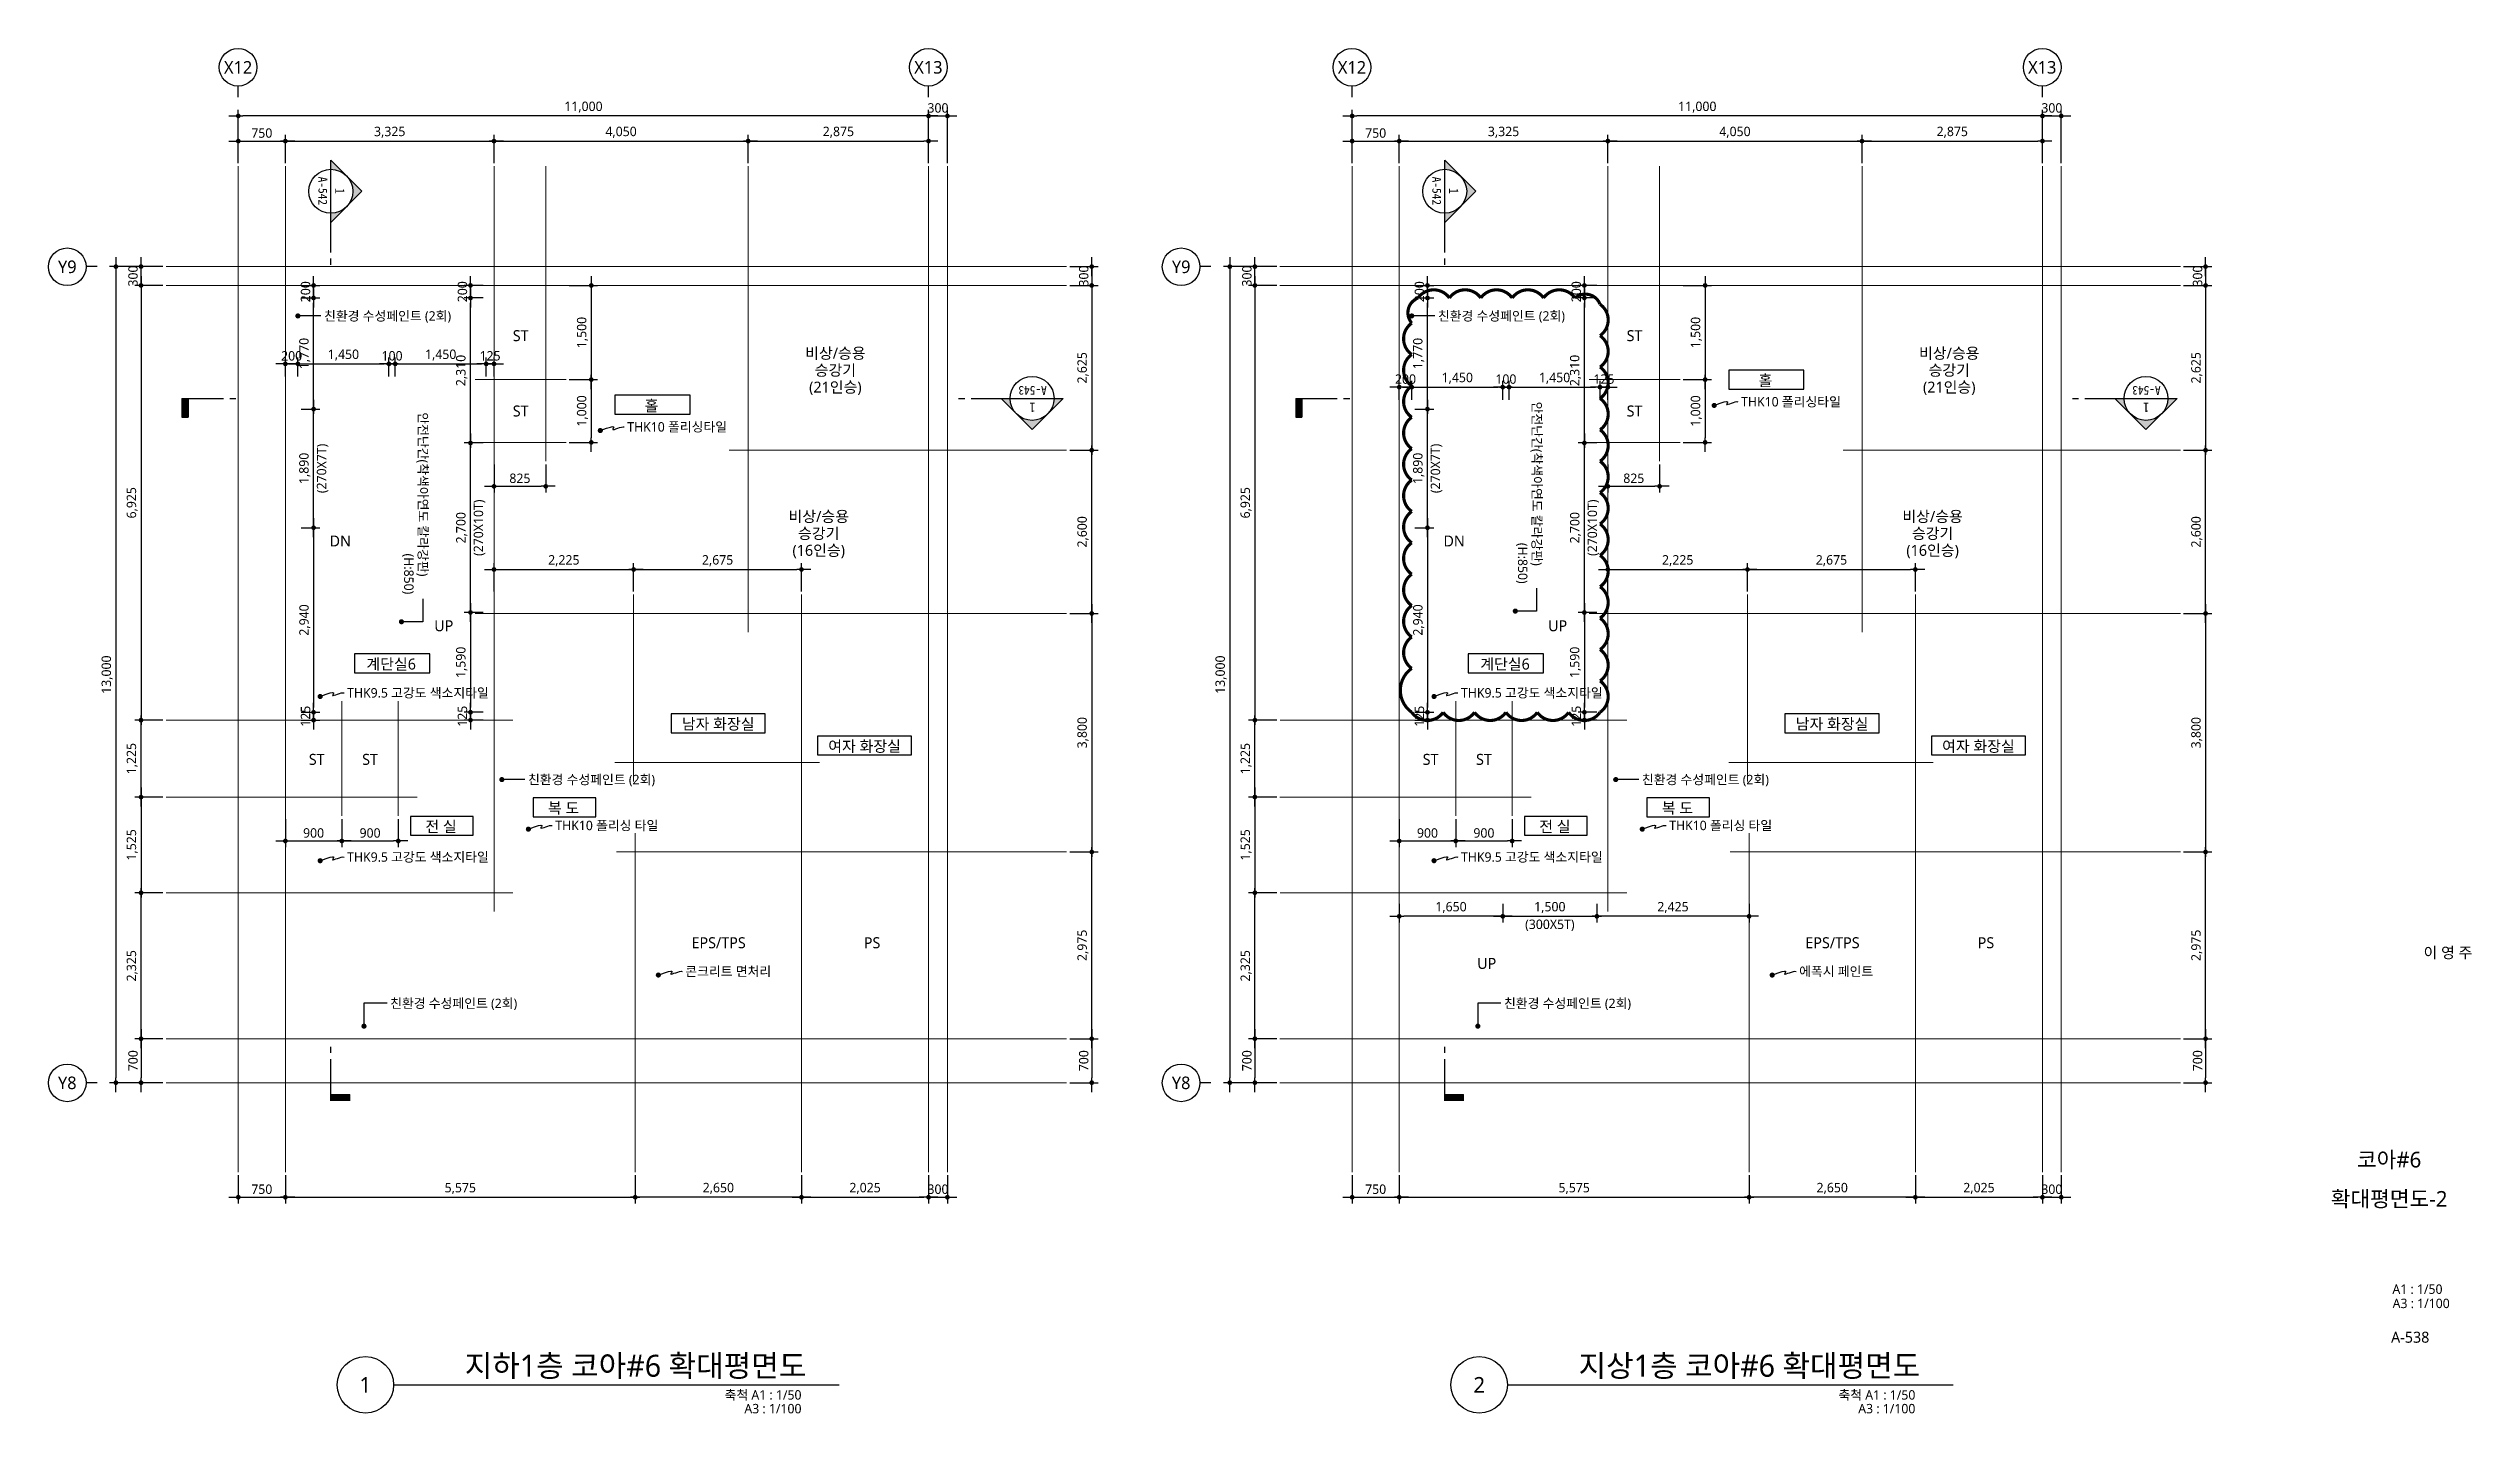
# Model space of a CAD drawing. Header units: millimetres. Extents: x 1424731 to 1631737, y 707248 to 849681.
# Drawn here: x 1466731 to 1505344, y 707248 to 728994 of the extents above; entities that cross this region are included whole.
import ezdxf
from ezdxf.enums import TextEntityAlignment as Align

# ---------------------------------------------------------------- set-up
doc = ezdxf.new("R2010")
doc.units = ezdxf.units.MM
doc.header["$MEASUREMENT"] = 0
doc.linetypes.add('CEN', pattern=[62, 60, -1, 0, -1])
doc.layers.get('0').update_dxf_attribs({"linetype": 'CONTINUOUS'})
for name, color, linetype, lineweight in [('A-AXIS-BUBL', 7, 'CONTINUOUS', 25), ('A-BORD-TEXT', 3, 'CONTINUOUS', 25), ('A-CNTL', 1, 'CEN', 15), ('A-DIMS', 7, 'CONTINUOUS', 25), ('A-MKXS-LEAD', 7, 'CONTINUOUS', 25), ('A-MKXS-MAK1', 3, 'CONTINUOUS', 25), ('A-MKXS-TEXT1', 3, 'CONTINUOUS', 25), ('A-MKXS-TEXT2', 7, 'CONTINUOUS', 25), ('A-MKXX-NAME', 3, 'CONTINUOUS', 25), ('A-MKXX-SYMB', 7, 'CONTINUOUS', 25), ('A-XXXX-SYMB', 7, 'CONTINUOUS', 25), ('A-XXXX-TXT1', 3, 'CONTINUOUS', 25), ('A-XXXX-TXT2', 3, 'CONTINUOUS', 25), ('REV-202205', 20, 'CONTINUOUS', 25)]:
    doc.layers.add(name, color=color, linetype=linetype, lineweight=lineweight)
doc.styles.add('HY울릉도L', font='')
doc.styles.add('돋움체', font='')
doc.styles.add('맑은고딕', font='malgun.ttf')
doc.styles.get('HY울릉도L').set_extended_font_data('HYwulM')
doc.styles.get('돋움체').set_extended_font_data('DotumChe')
doc.dimstyles.new('CDIM', dxfattribs={"dimtxt": 3, "dimasz": 1.5, "dimexe": 2, "dimexo": 1, "dimgap": 1, "dimtad": 1, "dimdec": 0, "dimrnd": 0.5, "dimzin": 0, "dimdsep": 32, "dimlunit": 6, "dimtxsty": 'HY울릉도L', "dimblk1": '_CIDOT', "dimblk2": '_CIDOT', "dimsah": 1, "dimcen": 5.5, "dimclrd": 2, "dimclre": 2, "dimclrt": 7, "dimadec": 0, "dimazin": 0, "dimtfac": 1, "dimtdec": 0, "dimtix": 1, "dimtmove": 2, "dimatfit": 1, "dimldrblk": '_CIDOT', "dimfxl": 1, "dimtolj": 1, "dimtzin": 0, "dimlwd": -1, "dimarcsym": 0})

msp = doc.modelspace()

# ---------------------------------------------------------------- texts
at = {"layer": 'A-BORD-TEXT', "style": '맑은고딕'}
for s, height, p in [('이 영 주', 175, (1505356.3, 714502.3)), ('A1 : 1/50', 150, (1504881.5, 709154.6)), ('A3 : 1/100', 150, (1504996.4, 708927.9)), ('A-538', 175, (1504671.7, 708376.1))]:
    msp.add_text(s, height=height, dxfattribs=at).set_placement(p, align=Align.RIGHT)
for s, p in [('코아#6', (1504030.7, 711292.4)), ('확대평면도-2', (1504030.7, 710667.4))]:
    msp.add_text(s, height=250, dxfattribs=at).set_placement(p, align=Align.MIDDLE_CENTER)
at = {"layer": 'A-MKXS-TEXT1', "style": '맑은고딕'}
for s, p in [('친환경 수성페인트 (2회)', (1471122.6, 724732.7)), ('친환경 수성페인트 (2회)', (1488872.6, 724732.7)), ('THK10 폴리싱타일', (1493704.2, 723366)), ('THK10 폴리싱타일', (1475954.2, 722966)), ('THK9.5 고강도 색소지타일', (1471490.3, 718729.3)), ('THK9.5 고강도 색소지타일', (1489240.3, 718729.3)), ('친환경 수성페인트 (2회)', (1474372.6, 717347.1)), ('친환경 수성페인트 (2회)', (1492122.6, 717347.1)), ('THK10 폴리싱 타일', (1474808.2, 716616.2)), ('THK10 폴리싱 타일', (1492558.2, 716616.2)), ('THK9.5 고강도 색소지타일', (1471490.3, 716113.6)), ('THK9.5 고강도 색소지타일', (1489240.3, 716113.6)), ('콘크리트 면처리', (1476879.2, 714292)), ('에폭시 페인트', (1494629.2, 714292)), ('친환경 수성페인트 (2회)', (1472175.7, 713782.6)), ('친환경 수성페인트 (2회)', (1489925.7, 713782.6))]:
    msp.add_text(s, height=150, dxfattribs=at).set_placement(p, align=Align.MIDDLE_LEFT)
for s, p in [('안전난간(착색아연도 칼라강판)', (1490450.9, 723368.1)), ('안전난간(착색아연도 칼라강판)', (1472700.9, 723198.1)), ('(H:850)', (1472473.4, 720947.7)), ('(H:850)', (1490223.4, 721117.7))]:
    msp.add_text(s, height=150, rotation=270, dxfattribs=at).set_placement(p, align=Align.MIDDLE_LEFT)
at = {"layer": 'A-MKXX-NAME', "style": '맑은고딕'}
for s, p in [('ST', (1474255.7, 724418.7)), ('ST', (1492005.7, 724418.7)), ('비상/승용', (1479270.7, 724138.7)), ('비상/승용', (1497020.7, 724138.7)), ('(21인승)', (1479270.7, 723598.7)), ('승강기', (1479270.7, 723868.7)), ('홀', (1494091.2, 723703)), ('(21인승)', (1497020.7, 723598.7)), ('승강기', (1497020.7, 723868.7)), ('ST', (1474255.7, 723218.7)), ('홀', (1476341.2, 723303)), ('ST', (1492005.7, 723218.7)), ('DN', (1471380.7, 721147.7)), ('DN', (1489130.7, 721147.7)), ('UP', (1473030.7, 719797.7)), ('UP', (1490780.7, 719797.7)), ('계단실6', (1472192.2, 719187)), ('계단실6', (1489942.2, 719187)), ('남자 화장실', (1477403.3, 718232.1)), ('남자 화장실', (1495153.3, 718232.1)), ('여자 화장실', (1479735.8, 717877.1)), ('여자 화장실', (1497485.8, 717877.1)), ('ST', (1471005.7, 717668.7)), ('ST', (1471855.7, 717668.7)), ('ST', (1488755.7, 717668.7)), ('ST', (1489605.7, 717668.7)), ('전 실', (1472986.7, 716599)), ('복 도', (1474939.1, 716893)), ('전 실', (1490736.7, 716599)), ('복 도', (1492689.1, 716893)), ('EPS/TPS', (1477410.2, 714747.9)), ('PS', (1479855.7, 714747.9)), ('EPS/TPS', (1495160.2, 714747.9)), ('PS', (1497605.7, 714747.9)), ('UP', (1489650.3, 714418.7))]:
    msp.add_text(s, height=175, dxfattribs=at).set_placement(p, align=Align.MIDDLE_CENTER)
at = {"layer": 'A-XXXX-TXT1', "style": '맑은고딕'}
for s, p in [('지하1층 코아#6 확대평면도', (1478808.7, 707728.8)), ('지상1층 코아#6 확대평면도', (1496558.7, 707728.8))]:
    msp.add_text(s, height=350, dxfattribs=at).set_placement(p, align=Align.BOTTOM_RIGHT)
for s, p in [('1', (1471780.7, 707706.2)), ('2', (1489530.7, 707706.2))]:
    msp.add_text(s, height=250, dxfattribs=at).set_placement(p, align=Align.MIDDLE)
for s, p in [('축척 A1 : 1/50', (1478730.9, 707620)), ('A3 : 1/100', (1478730.9, 707401.1)), ('축척 A1 : 1/50', (1496480.9, 707620)), ('A3 : 1/100', (1496480.9, 707401.1))]:
    msp.add_text(s, height=150, dxfattribs=at).set_placement(p, align=Align.TOP_RIGHT)

# ---------------------------------------------------------------- blocks, each defined once
blk = doc.blocks.new('_CIDOT')
at = {"color": 0, "linetype": 'ByBlock'}
blk.add_line((2, 0), (-1, 0), dxfattribs=at)
at = {"color": 0, "linetype": 'ByBlock', "const_width": 0.5}
blk.add_lwpolyline([(-0.25, 0, 1), (0.25, 0, 1)], format="xyb", close=True, dxfattribs=at)
blk = doc.blocks.new('*D1085')
at = {"layer": 'A-DIMS', "lineweight": -2, "transparency": 16777216}
for p, q in [((0, -14475), (0, -14925)), ((750, -14475), (750, -14925))]:
    blk.add_line(p, q, dxfattribs=at)
at = {"layer": 'A-DIMS', "transparency": 16777216}
blk.add_line((75, -14825), (675, -14825), dxfattribs=at)
at = {"layer": 'A-DIMS', "transparency": 16777216, "xscale": 75, "yscale": 75, "zscale": 75, "rotation": 180}
blk.add_blockref('_CIDOT', (0, -14825), dxfattribs=at)
at = {"layer": 'A-DIMS', "transparency": 16777216, "xscale": 75, "yscale": 75, "zscale": 75}
blk.add_blockref('_CIDOT', (750, -14825), dxfattribs=at)
at = {"layer": 'A-DIMS', "color": 3, "transparency": 16777216, "insert": (375, -14698), "char_height": 150, "attachment_point": 5, "style": '맑은고딕'}
blk.add_mtext('\\A1;750', dxfattribs=at)
blk = doc.blocks.new('*D1086')
at = {"layer": 'A-DIMS', "lineweight": -2, "transparency": 16777216}
for p, q in [((8975, -14475), (8975, -14925)), ((11000, -14475), (11000, -14925))]:
    blk.add_line(p, q, dxfattribs=at)
at = {"layer": 'A-DIMS', "transparency": 16777216}
blk.add_line((9050, -14825), (10925, -14825), dxfattribs=at)
at = {"layer": 'A-DIMS', "transparency": 16777216, "xscale": 75, "yscale": 75, "zscale": 75, "rotation": 180}
blk.add_blockref('_CIDOT', (8975, -14825), dxfattribs=at)
at = {"layer": 'A-DIMS', "transparency": 16777216, "xscale": 75, "yscale": 75, "zscale": 75}
blk.add_blockref('_CIDOT', (11000, -14825), dxfattribs=at)
at = {"layer": 'A-DIMS', "color": 3, "transparency": 16777216, "insert": (9988, -14685), "char_height": 150, "attachment_point": 5, "style": '맑은고딕'}
blk.add_mtext('\\A1;2,025', dxfattribs=at)
blk = doc.blocks.new('*D1087')
at = {"layer": 'A-DIMS', "lineweight": -2, "transparency": 16777216}
for p, q in [((13250, -300), (13700, -300)), ((13250, -2925), (13700, -2925))]:
    blk.add_line(p, q, dxfattribs=at)
at = {"layer": 'A-DIMS', "transparency": 16777216}
blk.add_line((13600, -375), (13600, -2850), dxfattribs=at)
at = {"layer": 'A-DIMS', "transparency": 16777216, "xscale": 75, "yscale": 75, "zscale": 75}
for p, rotation in [((13600, -300), 90), ((13600, -2925), 270)]:
    blk.add_blockref('_CIDOT', p, dxfattribs=dict(at, rotation=rotation))
at = {"layer": 'A-DIMS', "color": 3, "transparency": 16777216, "insert": (13460, -1612), "char_height": 150, "attachment_point": 5, "rotation": 90, "style": '맑은고딕'}
blk.add_mtext('\\A1;2,625', dxfattribs=at)
blk = doc.blocks.new('*D1088')
at = {"layer": 'A-DIMS', "transparency": 16777216}
for p, q in [((13600, 75), (13600, 150)), ((13600, 0), (13600, -300)), ((13600, -375), (13600, -450))]:
    blk.add_line(p, q, dxfattribs=at)
at = {"layer": 'A-DIMS', "lineweight": -2, "transparency": 16777216}
for p, q in [((13250, 0), (13700, 0)), ((13250, -300), (13700, -300))]:
    blk.add_line(p, q, dxfattribs=at)
at = {"layer": 'A-DIMS', "transparency": 16777216, "xscale": 75, "yscale": 75, "zscale": 75}
for p, rotation in [((13600, 0), 270), ((13600, -300), 90)]:
    blk.add_blockref('_CIDOT', p, dxfattribs=dict(at, rotation=rotation))
at = {"layer": 'A-DIMS', "color": 3, "transparency": 16777216, "insert": (13473, -150), "char_height": 150, "attachment_point": 5, "rotation": 90, "style": '맑은고딕'}
blk.add_mtext('\\A1;300', dxfattribs=at)
blk = doc.blocks.new('*D1089')
at = {"layer": 'A-DIMS', "lineweight": -2, "transparency": 16777216}
for p, q in [((13250, -5525), (13700, -5525)), ((13250, -9325), (13700, -9325))]:
    blk.add_line(p, q, dxfattribs=at)
at = {"layer": 'A-DIMS', "transparency": 16777216}
blk.add_line((13600, -5600), (13600, -9250), dxfattribs=at)
at = {"layer": 'A-DIMS', "transparency": 16777216, "xscale": 75, "yscale": 75, "zscale": 75}
for p, rotation in [((13600, -5525), 90), ((13600, -9325), 270)]:
    blk.add_blockref('_CIDOT', p, dxfattribs=dict(at, rotation=rotation))
at = {"layer": 'A-DIMS', "color": 3, "transparency": 16777216, "insert": (13460, -7425), "char_height": 150, "attachment_point": 5, "rotation": 90, "style": '맑은고딕'}
blk.add_mtext('\\A1;3,800', dxfattribs=at)
blk = doc.blocks.new('*D1090')
at = {"layer": 'A-DIMS', "lineweight": -2, "transparency": 16777216}
for p, q in [((-1200, 0), (-2050, 0)), ((-1200, -13000), (-2050, -13000))]:
    blk.add_line(p, q, dxfattribs=at)
at = {"layer": 'A-DIMS', "transparency": 16777216}
blk.add_line((-1950, -75), (-1950, -12925), dxfattribs=at)
at = {"layer": 'A-DIMS', "transparency": 16777216, "xscale": 75, "yscale": 75, "zscale": 75}
for p, rotation in [((-1950, 0), 90), ((-1950, -13000), 270)]:
    blk.add_blockref('_CIDOT', p, dxfattribs=dict(at, rotation=rotation))
at = {"layer": 'A-DIMS', "color": 3, "transparency": 16777216, "insert": (-2090, -6500), "char_height": 150, "attachment_point": 5, "rotation": 90, "style": '맑은고딕'}
blk.add_mtext('\\A1;13,000', dxfattribs=at)
blk = doc.blocks.new('*D1091')
at = {"layer": 'A-DIMS', "lineweight": -2, "transparency": 16777216}
for p, q in [((-1200, -300), (-1650, -300)), ((-1200, -7225), (-1650, -7225))]:
    blk.add_line(p, q, dxfattribs=at)
at = {"layer": 'A-DIMS', "transparency": 16777216}
blk.add_line((-1550, -375), (-1550, -7150), dxfattribs=at)
at = {"layer": 'A-DIMS', "transparency": 16777216, "xscale": 75, "yscale": 75, "zscale": 75}
for p, rotation in [((-1550, -300), 90), ((-1550, -7225), 270)]:
    blk.add_blockref('_CIDOT', p, dxfattribs=dict(at, rotation=rotation))
at = {"layer": 'A-DIMS', "color": 3, "transparency": 16777216, "insert": (-1690, -3762), "char_height": 150, "attachment_point": 5, "rotation": 90, "style": '맑은고딕'}
blk.add_mtext('\\A1;6,925', dxfattribs=at)
blk = doc.blocks.new('*D1092')
at = {"layer": 'A-DIMS', "lineweight": -2, "transparency": 16777216}
for p, q in [((750, -14475), (750, -14925)), ((6325, -14475), (6325, -14925))]:
    blk.add_line(p, q, dxfattribs=at)
at = {"layer": 'A-DIMS', "transparency": 16777216}
blk.add_line((825, -14825), (6250, -14825), dxfattribs=at)
at = {"layer": 'A-DIMS', "transparency": 16777216, "xscale": 75, "yscale": 75, "zscale": 75, "rotation": 180}
blk.add_blockref('_CIDOT', (750, -14825), dxfattribs=at)
at = {"layer": 'A-DIMS', "transparency": 16777216, "xscale": 75, "yscale": 75, "zscale": 75}
blk.add_blockref('_CIDOT', (6325, -14825), dxfattribs=at)
at = {"layer": 'A-DIMS', "color": 3, "transparency": 16777216, "insert": (3538, -14686), "char_height": 150, "attachment_point": 5, "style": '맑은고딕'}
blk.add_mtext('\\A1;5,575', dxfattribs=at)
blk = doc.blocks.new('*D1093')
at = {"layer": 'A-DIMS', "lineweight": -2, "transparency": 16777216}
for p, q in [((750, -8800), (750, -9250)), ((1650, -8800), (1650, -9250))]:
    blk.add_line(p, q, dxfattribs=at)
at = {"layer": 'A-DIMS', "transparency": 16777216}
blk.add_line((825, -9150), (1575, -9150), dxfattribs=at)
at = {"layer": 'A-DIMS', "transparency": 16777216, "xscale": 75, "yscale": 75, "zscale": 75, "rotation": 180}
blk.add_blockref('_CIDOT', (750, -9150), dxfattribs=at)
at = {"layer": 'A-DIMS', "transparency": 16777216, "xscale": 75, "yscale": 75, "zscale": 75}
blk.add_blockref('_CIDOT', (1650, -9150), dxfattribs=at)
at = {"layer": 'A-DIMS', "color": 3, "transparency": 16777216, "insert": (1200, -9023), "char_height": 150, "attachment_point": 5, "style": '맑은고딕'}
blk.add_mtext('\\A1;900', dxfattribs=at)
blk = doc.blocks.new('*D1094')
at = {"layer": 'A-DIMS', "transparency": 16777216}
for p, q in [((10925, 2400), (10850, 2400)), ((11000, 2400), (11300, 2400)), ((11375, 2400), (11450, 2400))]:
    blk.add_line(p, q, dxfattribs=at)
at = {"layer": 'A-DIMS', "lineweight": -2, "transparency": 16777216}
for p, q in [((11000, 1650), (11000, 2500)), ((11300, 1650), (11300, 2500))]:
    blk.add_line(p, q, dxfattribs=at)
at = {"layer": 'A-DIMS', "transparency": 16777216, "xscale": 75, "yscale": 75, "zscale": 75}
blk.add_blockref('_CIDOT', (11000, 2400), dxfattribs=at)
at = {"layer": 'A-DIMS', "transparency": 16777216, "xscale": 75, "yscale": 75, "zscale": 75, "rotation": 180}
blk.add_blockref('_CIDOT', (11300, 2400), dxfattribs=at)
at = {"layer": 'A-DIMS', "color": 3, "transparency": 16777216, "insert": (11150, 2527), "char_height": 150, "attachment_point": 5, "style": '맑은고딕'}
blk.add_mtext('\\A1;300', dxfattribs=at)
blk = doc.blocks.new('*D1095')
at = {"layer": 'A-DIMS', "lineweight": -2, "transparency": 16777216}
for p, q in [((8125, 1650), (8125, 2100)), ((11000, 1650), (11000, 2100))]:
    blk.add_line(p, q, dxfattribs=at)
at = {"layer": 'A-DIMS', "transparency": 16777216}
blk.add_line((8200, 2000), (10925, 2000), dxfattribs=at)
at = {"layer": 'A-DIMS', "transparency": 16777216, "xscale": 75, "yscale": 75, "zscale": 75, "rotation": 180}
blk.add_blockref('_CIDOT', (8125, 2000), dxfattribs=at)
at = {"layer": 'A-DIMS', "transparency": 16777216, "xscale": 75, "yscale": 75, "zscale": 75}
blk.add_blockref('_CIDOT', (11000, 2000), dxfattribs=at)
at = {"layer": 'A-DIMS', "color": 3, "transparency": 16777216, "insert": (9563, 2140), "char_height": 150, "attachment_point": 5, "style": '맑은고딕'}
blk.add_mtext('\\A1;2,875', dxfattribs=at)
blk = doc.blocks.new('*D1096')
at = {"layer": 'A-DIMS', "lineweight": -2, "transparency": 16777216}
for p, q in [((4075, 1650), (4075, 2100)), ((8125, 1650), (8125, 2100))]:
    blk.add_line(p, q, dxfattribs=at)
at = {"layer": 'A-DIMS', "transparency": 16777216}
blk.add_line((4150, 2000), (8050, 2000), dxfattribs=at)
at = {"layer": 'A-DIMS', "transparency": 16777216, "xscale": 75, "yscale": 75, "zscale": 75, "rotation": 180}
blk.add_blockref('_CIDOT', (4075, 2000), dxfattribs=at)
at = {"layer": 'A-DIMS', "transparency": 16777216, "xscale": 75, "yscale": 75, "zscale": 75}
blk.add_blockref('_CIDOT', (8125, 2000), dxfattribs=at)
at = {"layer": 'A-DIMS', "color": 3, "transparency": 16777216, "insert": (6100, 2140), "char_height": 150, "attachment_point": 5, "style": '맑은고딕'}
blk.add_mtext('\\A1;4,050', dxfattribs=at)
blk = doc.blocks.new('*D1097')
at = {"layer": 'A-DIMS', "lineweight": -2, "transparency": 16777216}
for p, q in [((750, 1650), (750, 2100)), ((4075, 1650), (4075, 2100))]:
    blk.add_line(p, q, dxfattribs=at)
at = {"layer": 'A-DIMS', "transparency": 16777216}
blk.add_line((825, 2000), (4000, 2000), dxfattribs=at)
at = {"layer": 'A-DIMS', "transparency": 16777216, "xscale": 75, "yscale": 75, "zscale": 75, "rotation": 180}
blk.add_blockref('_CIDOT', (750, 2000), dxfattribs=at)
at = {"layer": 'A-DIMS', "transparency": 16777216, "xscale": 75, "yscale": 75, "zscale": 75}
blk.add_blockref('_CIDOT', (4075, 2000), dxfattribs=at)
at = {"layer": 'A-DIMS', "color": 3, "transparency": 16777216, "insert": (2413, 2140), "char_height": 150, "attachment_point": 5, "style": '맑은고딕'}
blk.add_mtext('\\A1;3,325', dxfattribs=at)
blk = doc.blocks.new('*D1098')
at = {"layer": 'A-DIMS', "lineweight": -2, "transparency": 16777216}
for p, q in [((0, 1650), (0, 2100)), ((750, 1650), (750, 2100))]:
    blk.add_line(p, q, dxfattribs=at)
at = {"layer": 'A-DIMS', "transparency": 16777216}
blk.add_line((75, 2000), (675, 2000), dxfattribs=at)
at = {"layer": 'A-DIMS', "transparency": 16777216, "xscale": 75, "yscale": 75, "zscale": 75, "rotation": 180}
blk.add_blockref('_CIDOT', (0, 2000), dxfattribs=at)
at = {"layer": 'A-DIMS', "transparency": 16777216, "xscale": 75, "yscale": 75, "zscale": 75}
blk.add_blockref('_CIDOT', (750, 2000), dxfattribs=at)
at = {"layer": 'A-DIMS', "color": 3, "transparency": 16777216, "insert": (375, 2127), "char_height": 150, "attachment_point": 5, "style": '맑은고딕'}
blk.add_mtext('\\A1;750', dxfattribs=at)
blk = doc.blocks.new('*D1099')
at = {"layer": 'A-DIMS', "lineweight": -2, "transparency": 16777216}
for p, q in [((0, 1650), (0, 2500)), ((11000, 1650), (11000, 2500))]:
    blk.add_line(p, q, dxfattribs=at)
at = {"layer": 'A-DIMS', "transparency": 16777216}
blk.add_line((10925, 2400), (75, 2400), dxfattribs=at)
at = {"layer": 'A-DIMS', "transparency": 16777216, "xscale": 75, "yscale": 75, "zscale": 75, "rotation": 180}
blk.add_blockref('_CIDOT', (0, 2400), dxfattribs=at)
at = {"layer": 'A-DIMS', "transparency": 16777216, "xscale": 75, "yscale": 75, "zscale": 75}
blk.add_blockref('_CIDOT', (11000, 2400), dxfattribs=at)
at = {"layer": 'A-DIMS', "color": 3, "transparency": 16777216, "insert": (5500, 2540), "char_height": 150, "attachment_point": 5, "style": '맑은고딕'}
blk.add_mtext('\\A1;11,000', dxfattribs=at)
blk = doc.blocks.new('*D1100')
at = {"layer": 'A-DIMS', "lineweight": -2, "transparency": 16777216}
for p, q in [((11000, -14475), (11000, -14925)), ((11300, -14475), (11300, -14925))]:
    blk.add_line(p, q, dxfattribs=at)
at = {"layer": 'A-DIMS', "transparency": 16777216}
for p, q in [((10925, -14825), (10850, -14825)), ((11000, -14825), (11300, -14825)), ((11375, -14825), (11450, -14825))]:
    blk.add_line(p, q, dxfattribs=at)
at = {"layer": 'A-DIMS', "transparency": 16777216, "xscale": 75, "yscale": 75, "zscale": 75}
blk.add_blockref('_CIDOT', (11000, -14825), dxfattribs=at)
at = {"layer": 'A-DIMS', "transparency": 16777216, "xscale": 75, "yscale": 75, "zscale": 75, "rotation": 180}
blk.add_blockref('_CIDOT', (11300, -14825), dxfattribs=at)
at = {"layer": 'A-DIMS', "color": 3, "transparency": 16777216, "insert": (11150, -14698), "char_height": 150, "attachment_point": 5, "style": '맑은고딕'}
blk.add_mtext('\\A1;300', dxfattribs=at)
blk = doc.blocks.new('*D1101')
at = {"layer": 'A-DIMS', "lineweight": -2, "transparency": 16777216}
for p, q in [((13250, -2925), (13700, -2925)), ((13250, -5525), (13700, -5525))]:
    blk.add_line(p, q, dxfattribs=at)
at = {"layer": 'A-DIMS', "transparency": 16777216}
blk.add_line((13600, -5450), (13600, -3000), dxfattribs=at)
at = {"layer": 'A-DIMS', "transparency": 16777216, "xscale": 75, "yscale": 75, "zscale": 75}
for p, rotation in [((13600, -2925), 90), ((13600, -5525), 270)]:
    blk.add_blockref('_CIDOT', p, dxfattribs=dict(at, rotation=rotation))
at = {"layer": 'A-DIMS', "color": 3, "transparency": 16777216, "insert": (13460, -4225), "char_height": 150, "attachment_point": 5, "rotation": 90, "style": '맑은고딕'}
blk.add_mtext('\\A1;2,600', dxfattribs=at)
blk = doc.blocks.new('*D1102')
at = {"layer": 'A-DIMS', "lineweight": -2, "transparency": 16777216}
for p, q in [((6325, -14475), (6325, -14925)), ((8975, -14475), (8975, -14925))]:
    blk.add_line(p, q, dxfattribs=at)
at = {"layer": 'A-DIMS', "transparency": 16777216}
blk.add_line((8900, -14825), (6400, -14825), dxfattribs=at)
at = {"layer": 'A-DIMS', "transparency": 16777216, "xscale": 75, "yscale": 75, "zscale": 75, "rotation": 180}
blk.add_blockref('_CIDOT', (6325, -14825), dxfattribs=at)
at = {"layer": 'A-DIMS', "transparency": 16777216, "xscale": 75, "yscale": 75, "zscale": 75}
blk.add_blockref('_CIDOT', (8975, -14825), dxfattribs=at)
at = {"layer": 'A-DIMS', "color": 3, "transparency": 16777216, "insert": (7650, -14685), "char_height": 150, "attachment_point": 5, "style": '맑은고딕'}
blk.add_mtext('\\A1;2,650', dxfattribs=at)
blk = doc.blocks.new('*D1103')
at = {"layer": 'A-DIMS', "lineweight": -2, "transparency": 16777216}
for p, q in [((1650, -8800), (1650, -9250)), ((2550, -8800), (2550, -9250))]:
    blk.add_line(p, q, dxfattribs=at)
at = {"layer": 'A-DIMS', "transparency": 16777216}
blk.add_line((1725, -9150), (2475, -9150), dxfattribs=at)
at = {"layer": 'A-DIMS', "transparency": 16777216, "xscale": 75, "yscale": 75, "zscale": 75, "rotation": 180}
blk.add_blockref('_CIDOT', (1650, -9150), dxfattribs=at)
at = {"layer": 'A-DIMS', "transparency": 16777216, "xscale": 75, "yscale": 75, "zscale": 75}
blk.add_blockref('_CIDOT', (2550, -9150), dxfattribs=at)
at = {"layer": 'A-DIMS', "color": 3, "transparency": 16777216, "insert": (2100, -9023), "char_height": 150, "attachment_point": 5, "style": '맑은고딕'}
blk.add_mtext('\\A1;900', dxfattribs=at)
blk = doc.blocks.new('*D1104')
at = {"layer": 'A-DIMS', "lineweight": -2, "transparency": 16777216}
for p, q in [((-1200, -7225), (-1650, -7225)), ((-1200, -8450), (-1650, -8450))]:
    blk.add_line(p, q, dxfattribs=at)
at = {"layer": 'A-DIMS', "transparency": 16777216}
blk.add_line((-1550, -8375), (-1550, -7300), dxfattribs=at)
at = {"layer": 'A-DIMS', "transparency": 16777216, "xscale": 75, "yscale": 75, "zscale": 75}
for p, rotation in [((-1550, -7225), 90), ((-1550, -8450), 270)]:
    blk.add_blockref('_CIDOT', p, dxfattribs=dict(at, rotation=rotation))
at = {"layer": 'A-DIMS', "color": 3, "transparency": 16777216, "insert": (-1690, -7838), "char_height": 150, "attachment_point": 5, "rotation": 90, "style": '맑은고딕'}
blk.add_mtext('\\A1;1,225', dxfattribs=at)
blk = doc.blocks.new('*D1105')
at = {"layer": 'A-DIMS', "lineweight": -2, "transparency": 16777216}
for p, q in [((5275, -1800), (5725, -1800)), ((5275, -2800), (5725, -2800))]:
    blk.add_line(p, q, dxfattribs=at)
at = {"layer": 'A-DIMS', "transparency": 16777216}
blk.add_line((5625, -1875), (5625, -2725), dxfattribs=at)
at = {"layer": 'A-DIMS', "transparency": 16777216, "xscale": 75, "yscale": 75, "zscale": 75}
for p, rotation in [((5625, -1800), 90), ((5625, -2800), 270)]:
    blk.add_blockref('_CIDOT', p, dxfattribs=dict(at, rotation=rotation))
at = {"layer": 'A-DIMS', "color": 3, "transparency": 16777216, "insert": (5485, -2300), "char_height": 150, "attachment_point": 5, "rotation": 90, "style": '맑은고딕'}
blk.add_mtext('\\A1;1,000', dxfattribs=at)
blk = doc.blocks.new('*D1106')
at = {"layer": 'A-DIMS', "lineweight": -2, "transparency": 16777216}
for p, q in [((5275, -300), (5725, -300)), ((5275, -1800), (5725, -1800))]:
    blk.add_line(p, q, dxfattribs=at)
at = {"layer": 'A-DIMS', "transparency": 16777216}
blk.add_line((5625, -375), (5625, -1725), dxfattribs=at)
at = {"layer": 'A-DIMS', "transparency": 16777216, "xscale": 75, "yscale": 75, "zscale": 75}
for p, rotation in [((5625, -300), 90), ((5625, -1800), 270)]:
    blk.add_blockref('_CIDOT', p, dxfattribs=dict(at, rotation=rotation))
at = {"layer": 'A-DIMS', "color": 3, "transparency": 16777216, "insert": (5485, -1050), "char_height": 150, "attachment_point": 5, "rotation": 90, "style": '맑은고딕'}
blk.add_mtext('\\A1;1,500', dxfattribs=at)
blk = doc.blocks.new('*D1107')
at = {"layer": 'A-DIMS', "lineweight": -2, "transparency": 16777216}
for p, q in [((4075, -3150), (4075, -3600)), ((4900, -3150), (4900, -3600))]:
    blk.add_line(p, q, dxfattribs=at)
at = {"layer": 'A-DIMS', "transparency": 16777216}
blk.add_line((4150, -3500), (4825, -3500), dxfattribs=at)
at = {"layer": 'A-DIMS', "transparency": 16777216, "xscale": 75, "yscale": 75, "zscale": 75, "rotation": 180}
blk.add_blockref('_CIDOT', (4075, -3500), dxfattribs=at)
at = {"layer": 'A-DIMS', "transparency": 16777216, "xscale": 75, "yscale": 75, "zscale": 75}
blk.add_blockref('_CIDOT', (4900, -3500), dxfattribs=at)
at = {"layer": 'A-DIMS', "color": 3, "transparency": 16777216, "insert": (4488, -3373), "char_height": 150, "attachment_point": 5, "style": '맑은고딕'}
blk.add_mtext('\\A1;825', dxfattribs=at)
blk = doc.blocks.new('*D1082')
at = {"layer": 'A-DIMS', "lineweight": -2, "transparency": 16777216}
for p, q in [((-1200, -8450), (-1650, -8450)), ((-1200, -9975), (-1650, -9975))]:
    blk.add_line(p, q, dxfattribs=at)
at = {"layer": 'A-DIMS', "transparency": 16777216}
blk.add_line((-1550, -8525), (-1550, -9900), dxfattribs=at)
at = {"layer": 'A-DIMS', "transparency": 16777216, "xscale": 75, "yscale": 75, "zscale": 75}
for p, rotation in [((-1550, -8450), 90), ((-1550, -9975), 270)]:
    blk.add_blockref('_CIDOT', p, dxfattribs=dict(at, rotation=rotation))
at = {"layer": 'A-DIMS', "color": 3, "transparency": 16777216, "insert": (-1690, -9212), "char_height": 150, "attachment_point": 5, "rotation": 90, "style": '맑은고딕'}
blk.add_mtext('\\A1;1,525', dxfattribs=at)
blk = doc.blocks.new('*D1083')
at = {"layer": 'A-DIMS', "lineweight": -2, "transparency": 16777216}
for p, q in [((-1200, -9975), (-1650, -9975)), ((-1200, -12300), (-1650, -12300))]:
    blk.add_line(p, q, dxfattribs=at)
at = {"layer": 'A-DIMS', "transparency": 16777216}
blk.add_line((-1550, -12225), (-1550, -10050), dxfattribs=at)
at = {"layer": 'A-DIMS', "transparency": 16777216, "xscale": 75, "yscale": 75, "zscale": 75}
for p, rotation in [((-1550, -9975), 90), ((-1550, -12300), 270)]:
    blk.add_blockref('_CIDOT', p, dxfattribs=dict(at, rotation=rotation))
at = {"layer": 'A-DIMS', "color": 3, "transparency": 16777216, "insert": (-1690, -11138), "char_height": 150, "attachment_point": 5, "rotation": 90, "style": '맑은고딕'}
blk.add_mtext('\\A1;2,325', dxfattribs=at)
blk = doc.blocks.new('*D1084')
at = {"layer": 'A-DIMS', "lineweight": -2, "transparency": 16777216}
for p, q in [((-1200, -12300), (-1650, -12300)), ((-1200, -13000), (-1650, -13000))]:
    blk.add_line(p, q, dxfattribs=at)
at = {"layer": 'A-DIMS', "transparency": 16777216}
blk.add_line((-1550, -12375), (-1550, -12925), dxfattribs=at)
at = {"layer": 'A-DIMS', "transparency": 16777216, "xscale": 75, "yscale": 75, "zscale": 75}
for p, rotation in [((-1550, -12300), 90), ((-1550, -13000), 270)]:
    blk.add_blockref('_CIDOT', p, dxfattribs=dict(at, rotation=rotation))
at = {"layer": 'A-DIMS', "color": 3, "transparency": 16777216, "insert": (-1677, -12650), "char_height": 150, "attachment_point": 5, "rotation": 90, "style": '맑은고딕'}
blk.add_mtext('\\A1;700', dxfattribs=at)
blk = doc.blocks.new('*D1108')
at = {"layer": 'A-DIMS', "lineweight": -2, "transparency": 16777216}
for p, q in [((13250, -9325), (13700, -9325)), ((13250, -12300), (13700, -12300))]:
    blk.add_line(p, q, dxfattribs=at)
at = {"layer": 'A-DIMS', "transparency": 16777216}
blk.add_line((13600, -12225), (13600, -9400), dxfattribs=at)
at = {"layer": 'A-DIMS', "transparency": 16777216, "xscale": 75, "yscale": 75, "zscale": 75}
for p, rotation in [((13600, -9325), 90), ((13600, -12300), 270)]:
    blk.add_blockref('_CIDOT', p, dxfattribs=dict(at, rotation=rotation))
at = {"layer": 'A-DIMS', "color": 3, "transparency": 16777216, "insert": (13460, -10812), "char_height": 150, "attachment_point": 5, "rotation": 90, "style": '맑은고딕'}
blk.add_mtext('\\A1;2,975', dxfattribs=at)
blk = doc.blocks.new('*D1109')
at = {"layer": 'A-DIMS', "lineweight": -2, "transparency": 16777216}
for p, q in [((13250, -12300), (13700, -12300)), ((13250, -13000), (13700, -13000))]:
    blk.add_line(p, q, dxfattribs=at)
at = {"layer": 'A-DIMS', "transparency": 16777216}
blk.add_line((13600, -12375), (13600, -12925), dxfattribs=at)
at = {"layer": 'A-DIMS', "transparency": 16777216, "xscale": 75, "yscale": 75, "zscale": 75}
for p, rotation in [((13600, -12300), 90), ((13600, -13000), 270)]:
    blk.add_blockref('_CIDOT', p, dxfattribs=dict(at, rotation=rotation))
at = {"layer": 'A-DIMS', "color": 3, "transparency": 16777216, "insert": (13473, -12650), "char_height": 150, "attachment_point": 5, "rotation": 90, "style": '맑은고딕'}
blk.add_mtext('\\A1;700', dxfattribs=at)
blk = doc.blocks.new('*D1110')
at = {"layer": 'A-DIMS', "lineweight": -2, "transparency": 16777216}
for p, q in [((-1200, 0), (-1650, 0)), ((-1200, -300), (-1650, -300))]:
    blk.add_line(p, q, dxfattribs=at)
at = {"layer": 'A-DIMS', "transparency": 16777216}
for p, q in [((-1550, 75), (-1550, 150)), ((-1550, -300), (-1550, 0)), ((-1550, -375), (-1550, -450))]:
    blk.add_line(p, q, dxfattribs=at)
at = {"layer": 'A-DIMS', "transparency": 16777216, "xscale": 75, "yscale": 75, "zscale": 75}
for p, rotation in [((-1550, 0), 270), ((-1550, -300), 90)]:
    blk.add_blockref('_CIDOT', p, dxfattribs=dict(at, rotation=rotation))
at = {"layer": 'A-DIMS', "color": 3, "transparency": 16777216, "insert": (-1677, -150), "char_height": 150, "attachment_point": 5, "rotation": 90, "style": '맑은고딕'}
blk.add_mtext('\\A1;300', dxfattribs=at)
blk = doc.blocks.new('*D1111')
at = {"layer": 'A-DIMS', "lineweight": -2, "transparency": 16777216}
for p, q in [((4075, -5175), (4075, -4725)), ((6300, -5175), (6300, -4725))]:
    blk.add_line(p, q, dxfattribs=at)
at = {"layer": 'A-DIMS', "transparency": 16777216}
blk.add_line((4150, -4825), (6225, -4825), dxfattribs=at)
at = {"layer": 'A-DIMS', "transparency": 16777216, "xscale": 75, "yscale": 75, "zscale": 75, "rotation": 180}
blk.add_blockref('_CIDOT', (4075, -4825), dxfattribs=at)
at = {"layer": 'A-DIMS', "transparency": 16777216, "xscale": 75, "yscale": 75, "zscale": 75}
blk.add_blockref('_CIDOT', (6300, -4825), dxfattribs=at)
at = {"layer": 'A-DIMS', "color": 3, "transparency": 16777216, "insert": (5188, -4685), "char_height": 150, "attachment_point": 5, "style": '맑은고딕'}
blk.add_mtext('\\A1;2,225', dxfattribs=at)
blk = doc.blocks.new('*D1112')
at = {"layer": 'A-DIMS', "lineweight": -2, "transparency": 16777216}
for p, q in [((6300, -5175), (6300, -4725)), ((8975, -5175), (8975, -4725))]:
    blk.add_line(p, q, dxfattribs=at)
at = {"layer": 'A-DIMS', "transparency": 16777216}
blk.add_line((6375, -4825), (8900, -4825), dxfattribs=at)
at = {"layer": 'A-DIMS', "transparency": 16777216, "xscale": 75, "yscale": 75, "zscale": 75, "rotation": 180}
blk.add_blockref('_CIDOT', (6300, -4825), dxfattribs=at)
at = {"layer": 'A-DIMS', "transparency": 16777216, "xscale": 75, "yscale": 75, "zscale": 75}
blk.add_blockref('_CIDOT', (8975, -4825), dxfattribs=at)
at = {"layer": 'A-DIMS', "color": 3, "transparency": 16777216, "insert": (7638, -4685), "char_height": 150, "attachment_point": 5, "style": '맑은고딕'}
blk.add_mtext('\\A1;2,675', dxfattribs=at)
blk = doc.blocks.new('비상승용승강기16인승')
at = {"layer": 'A-MKXX-NAME', "style": '맑은고딕'}
for s, p in [('비상/승용', (0, 270)), ('승강기', (0, 0)), ('(16인승)', (0, -270))]:
    blk.add_text(s, height=175, dxfattribs=at).set_placement(p, align=Align.MIDDLE_CENTER)
blk = doc.blocks.new('CORE 6- 단면')
at = {"layer": 'A-MKXS-MAK1'}
for points in [[(9245, 14885), (9245, 14985), (9545, 14985), (9545, 14885)], [(11820, 4095), (11920, 4095), (11920, 3795), (11820, 3795)]]:
    blk.add_hatch(color=256, dxfattribs=at).paths.add_polyline_path(points)
h = blk.add_hatch(color=256, dxfattribs=at)
h.paths.add_polyline_path([(-1630, 4290), (-1383, 4042, 0.414214), (-1878, 4042)])
h.paths.add_polyline_path([(-1383, 4042), (-1135, 3795), (-1280, 3795, 0.198912)])
h.paths.add_polyline_path([(-1878, 4042, 0.198912), (-1980, 3795), (-2125, 3795)])
h = blk.add_hatch(color=256, dxfattribs=at)
h.paths.add_polyline_path([(9050, 495), (9297, 742, 0.414214), (9297, 247)])
h.paths.add_polyline_path([(9297, 742), (9545, 990), (9545, 845, 0.198912)])
h.paths.add_polyline_path([(9297, 247, 0.198912), (9545, 145), (9545, 0)])
for p, q in [((9245, 14985), (9245, 14885)), ((9545, 14885), (9245, 14885)), ((9545, 14985), (9545, 14322)), ((9545, 14222), (9545, 14122)), ((-2125, 3795), (-1630, 4290)), ((-1135, 3795), (-1630, 4290)), ((11920, 4095), (11820, 4095)), ((11820, 3795), (11820, 4095)), ((11920, 3795), (11920, 4095)), ((-657, 3795), (-2125, 3795)), ((-457, 3795), (-557, 3795)), ((11157, 3795), (11057, 3795)), ((11920, 3795), (11257, 3795)), ((9545, 1668), (9545, 1568)), ((9545, 1468), (9545, 0)), ((9545, 990), (9050, 495)), ((9545, 0), (9050, 495))]:
    blk.add_line(p, q, dxfattribs=at)
for centre in [(-1630, 3795), (9545, 495)]:
    blk.add_circle(centre, 350, dxfattribs=at)
at = {"layer": 'A-MKXS-TEXT2', "style": '돋움체'}
for s, height, p in [('1', 150, (-1634, 3939)), ('A-543', 140, (-1637, 3667))]:
    blk.add_text(s, height=height, dxfattribs=at).set_placement(p, align=Align.MIDDLE)
for s, height, p in [('1', 150, (9401, 491)), ('A-542', 140, (9673, 488))]:
    blk.add_text(s, height=height, rotation=90, dxfattribs=at).set_placement(p, align=Align.MIDDLE)
blk = doc.blocks.new('*D892')
at = {"layer": 'A-DIMS', "lineweight": -2, "transparency": 16777216}
for p, q in [((1472256, 723769), (1472256, 724069)), ((1473706, 723769), (1473706, 724069))]:
    blk.add_line(p, q, dxfattribs=at)
at = {"layer": 'A-DIMS', "transparency": 16777216}
blk.add_line((1472331, 723969), (1473631, 723969), dxfattribs=at)
at = {"layer": 'A-DIMS', "transparency": 16777216, "xscale": 75, "yscale": 75, "zscale": 75, "rotation": 180}
blk.add_blockref('_CIDOT', (1472256, 723969), dxfattribs=at)
at = {"layer": 'A-DIMS', "transparency": 16777216, "xscale": 75, "yscale": 75, "zscale": 75}
blk.add_blockref('_CIDOT', (1473706, 723969), dxfattribs=at)
at = {"layer": 'A-DIMS', "color": 3, "transparency": 16777216, "insert": (1472981, 724109), "char_height": 150, "attachment_point": 5, "style": '맑은고딕'}
blk.add_mtext('\\A1;1,450', dxfattribs=at)
blk = doc.blocks.new('*D893')
at = {"layer": 'A-DIMS', "lineweight": -2, "transparency": 16777216}
for p, q in [((1473656, 722709), (1473356, 722709)), ((1473656, 720009), (1473356, 720009))]:
    blk.add_line(p, q, dxfattribs=at)
at = {"layer": 'A-DIMS', "transparency": 16777216}
blk.add_line((1473456, 720084), (1473456, 722634), dxfattribs=at)
at = {"layer": 'A-DIMS', "transparency": 16777216, "xscale": 75, "yscale": 75, "zscale": 75}
for p, rotation in [((1473456, 722709), 90), ((1473456, 720009), 270)]:
    blk.add_blockref('_CIDOT', p, dxfattribs=dict(at, rotation=rotation))
at = {"layer": 'A-DIMS', "color": 3, "transparency": 16777216, "char_height": 150, "attachment_point": 5, "rotation": 90, "style": '맑은고딕'}
for s, insert in [('\\A1;(270X10T)', (1473599, 721359)), ('\\A1;2,700', (1473316, 721359))]:
    blk.add_mtext(s, dxfattribs=dict(at, insert=insert))
blk = doc.blocks.new('*D894')
at = {"layer": 'A-DIMS', "lineweight": -2, "transparency": 16777216}
for p, q in [((1473656, 720009), (1473356, 720009)), ((1473656, 718419), (1473356, 718419))]:
    blk.add_line(p, q, dxfattribs=at)
at = {"layer": 'A-DIMS', "transparency": 16777216}
blk.add_line((1473456, 719934), (1473456, 718494), dxfattribs=at)
at = {"layer": 'A-DIMS', "transparency": 16777216, "xscale": 75, "yscale": 75, "zscale": 75}
for p, rotation in [((1473456, 720009), 90), ((1473456, 718419), 270)]:
    blk.add_blockref('_CIDOT', p, dxfattribs=dict(at, rotation=rotation))
at = {"layer": 'A-DIMS', "color": 3, "transparency": 16777216, "insert": (1473315, 719214), "char_height": 150, "attachment_point": 5, "rotation": 90, "style": '맑은고딕'}
blk.add_mtext('\\A1;1,590', dxfattribs=at)
blk = doc.blocks.new('*D895')
at = {"layer": 'A-DIMS', "lineweight": -2, "transparency": 16777216}
for p, q in [((1473656, 725019), (1473356, 725019)), ((1473656, 722709), (1473356, 722709))]:
    blk.add_line(p, q, dxfattribs=at)
at = {"layer": 'A-DIMS', "transparency": 16777216}
blk.add_line((1473456, 722784), (1473456, 724944), dxfattribs=at)
at = {"layer": 'A-DIMS', "transparency": 16777216, "xscale": 75, "yscale": 75, "zscale": 75}
for p, rotation in [((1473456, 725019), 90), ((1473456, 722709), 270)]:
    blk.add_blockref('_CIDOT', p, dxfattribs=dict(at, rotation=rotation))
at = {"layer": 'A-DIMS', "color": 3, "transparency": 16777216, "insert": (1473315, 723864), "char_height": 150, "attachment_point": 5, "rotation": 90, "style": '맑은고딕'}
blk.add_mtext('\\A1;2,310', dxfattribs=at)
blk = doc.blocks.new('*D896')
at = {"layer": 'A-DIMS', "lineweight": -2, "transparency": 16777216}
for p, q in [((1473656, 725219), (1473356, 725219)), ((1473656, 725019), (1473356, 725019))]:
    blk.add_line(p, q, dxfattribs=at)
at = {"layer": 'A-DIMS', "transparency": 16777216}
for p, q in [((1473456, 725294), (1473456, 725369)), ((1473456, 725019), (1473456, 725219)), ((1473456, 724944), (1473456, 724869))]:
    blk.add_line(p, q, dxfattribs=at)
at = {"layer": 'A-DIMS', "transparency": 16777216, "xscale": 75, "yscale": 75, "zscale": 75}
for p, rotation in [((1473456, 725219), 270), ((1473456, 725019), 90)]:
    blk.add_blockref('_CIDOT', p, dxfattribs=dict(at, rotation=rotation))
at = {"layer": 'A-DIMS', "color": 3, "transparency": 16777216, "insert": (1473328, 725119), "char_height": 150, "attachment_point": 5, "rotation": 90, "style": '맑은고딕'}
blk.add_mtext('\\A1;200', dxfattribs=at)
blk = doc.blocks.new('*D897')
at = {"layer": 'A-DIMS', "lineweight": -2, "transparency": 16777216}
for p, q in [((1473656, 718419), (1473356, 718419)), ((1473656, 718294), (1473356, 718294))]:
    blk.add_line(p, q, dxfattribs=at)
at = {"layer": 'A-DIMS', "transparency": 16777216}
for p, q in [((1473456, 718494), (1473456, 718569)), ((1473456, 718419), (1473456, 718294)), ((1473456, 718219), (1473456, 718144))]:
    blk.add_line(p, q, dxfattribs=at)
at = {"layer": 'A-DIMS', "transparency": 16777216, "xscale": 75, "yscale": 75, "zscale": 75}
for p, rotation in [((1473456, 718419), 270), ((1473456, 718294), 90)]:
    blk.add_blockref('_CIDOT', p, dxfattribs=dict(at, rotation=rotation))
at = {"layer": 'A-DIMS', "color": 3, "transparency": 16777216, "insert": (1473328, 718356), "char_height": 150, "attachment_point": 5, "rotation": 90, "style": '맑은고딕'}
blk.add_mtext('\\A1;125', dxfattribs=at)
blk = doc.blocks.new('*D898')
at = {"layer": 'A-DIMS', "lineweight": -2, "transparency": 16777216}
for p, q in [((1470706, 723769), (1470706, 724069)), ((1472156, 723769), (1472156, 724069))]:
    blk.add_line(p, q, dxfattribs=at)
at = {"layer": 'A-DIMS', "transparency": 16777216}
blk.add_line((1470781, 723969), (1472081, 723969), dxfattribs=at)
at = {"layer": 'A-DIMS', "transparency": 16777216, "xscale": 75, "yscale": 75, "zscale": 75, "rotation": 180}
blk.add_blockref('_CIDOT', (1470706, 723969), dxfattribs=at)
at = {"layer": 'A-DIMS', "transparency": 16777216, "xscale": 75, "yscale": 75, "zscale": 75}
blk.add_blockref('_CIDOT', (1472156, 723969), dxfattribs=at)
at = {"layer": 'A-DIMS', "color": 3, "transparency": 16777216, "insert": (1471431, 724109), "char_height": 150, "attachment_point": 5, "style": '맑은고딕'}
blk.add_mtext('\\A1;1,450', dxfattribs=at)
blk = doc.blocks.new('*D899')
at = {"layer": 'A-DIMS', "lineweight": -2, "transparency": 16777216}
for p, q in [((1472156, 723769), (1472156, 724069)), ((1472256, 723769), (1472256, 724069))]:
    blk.add_line(p, q, dxfattribs=at)
at = {"layer": 'A-DIMS', "transparency": 16777216}
for p, q in [((1472081, 723969), (1472006, 723969)), ((1472256, 723969), (1472156, 723969)), ((1472331, 723969), (1472406, 723969))]:
    blk.add_line(p, q, dxfattribs=at)
at = {"layer": 'A-DIMS', "transparency": 16777216, "xscale": 75, "yscale": 75, "zscale": 75}
blk.add_blockref('_CIDOT', (1472156, 723969), dxfattribs=at)
at = {"layer": 'A-DIMS', "transparency": 16777216, "xscale": 75, "yscale": 75, "zscale": 75, "rotation": 180}
blk.add_blockref('_CIDOT', (1472256, 723969), dxfattribs=at)
at = {"layer": 'A-DIMS', "color": 3, "transparency": 16777216, "insert": (1472206, 724097), "char_height": 150, "attachment_point": 5, "style": '맑은고딕'}
blk.add_mtext('\\A1;100', dxfattribs=at)
blk = doc.blocks.new('*D900')
at = {"layer": 'A-DIMS', "lineweight": -2, "transparency": 16777216}
for p, q in [((1470506, 723769), (1470506, 724069)), ((1470706, 723769), (1470706, 724069))]:
    blk.add_line(p, q, dxfattribs=at)
at = {"layer": 'A-DIMS', "transparency": 16777216}
for p, q in [((1470431, 723969), (1470356, 723969)), ((1470706, 723969), (1470506, 723969)), ((1470781, 723969), (1470856, 723969))]:
    blk.add_line(p, q, dxfattribs=at)
at = {"layer": 'A-DIMS', "transparency": 16777216, "xscale": 75, "yscale": 75, "zscale": 75}
blk.add_blockref('_CIDOT', (1470506, 723969), dxfattribs=at)
at = {"layer": 'A-DIMS', "transparency": 16777216, "xscale": 75, "yscale": 75, "zscale": 75, "rotation": 180}
blk.add_blockref('_CIDOT', (1470706, 723969), dxfattribs=at)
at = {"layer": 'A-DIMS', "color": 3, "transparency": 16777216, "insert": (1470606, 724096), "char_height": 150, "attachment_point": 5, "style": '맑은고딕'}
blk.add_mtext('\\A1;200', dxfattribs=at)
blk = doc.blocks.new('*D901')
at = {"layer": 'A-DIMS', "lineweight": -2, "transparency": 16777216}
for p, q in [((1470756, 723249), (1471056, 723249)), ((1470756, 721359), (1471056, 721359))]:
    blk.add_line(p, q, dxfattribs=at)
at = {"layer": 'A-DIMS', "transparency": 16777216}
blk.add_line((1470956, 721434), (1470956, 723174), dxfattribs=at)
at = {"layer": 'A-DIMS', "transparency": 16777216, "xscale": 75, "yscale": 75, "zscale": 75}
for p, rotation in [((1470956, 723249), 90), ((1470956, 721359), 270)]:
    blk.add_blockref('_CIDOT', p, dxfattribs=dict(at, rotation=rotation))
at = {"layer": 'A-DIMS', "color": 3, "transparency": 16777216, "char_height": 150, "attachment_point": 5, "rotation": 90, "style": '맑은고딕'}
for s, insert in [('\\A1;1,890', (1470815, 722304)), ('\\A1;(270X7T)', (1471099, 722304))]:
    blk.add_mtext(s, dxfattribs=dict(at, insert=insert))
blk = doc.blocks.new('*D902')
at = {"layer": 'A-DIMS', "lineweight": -2, "transparency": 16777216}
for p, q in [((1470756, 721359), (1471056, 721359)), ((1470756, 718419), (1471056, 718419))]:
    blk.add_line(p, q, dxfattribs=at)
at = {"layer": 'A-DIMS', "transparency": 16777216}
blk.add_line((1470956, 721284), (1470956, 718494), dxfattribs=at)
at = {"layer": 'A-DIMS', "transparency": 16777216, "xscale": 75, "yscale": 75, "zscale": 75}
for p, rotation in [((1470956, 721359), 90), ((1470956, 718419), 270)]:
    blk.add_blockref('_CIDOT', p, dxfattribs=dict(at, rotation=rotation))
at = {"layer": 'A-DIMS', "color": 3, "transparency": 16777216, "insert": (1470816, 719889), "char_height": 150, "attachment_point": 5, "rotation": 90, "style": '맑은고딕'}
blk.add_mtext('\\A1;2,940', dxfattribs=at)
blk = doc.blocks.new('*D903')
at = {"layer": 'A-DIMS', "lineweight": -2, "transparency": 16777216}
for p, q in [((1470756, 725019), (1471056, 725019)), ((1470756, 723249), (1471056, 723249))]:
    blk.add_line(p, q, dxfattribs=at)
at = {"layer": 'A-DIMS', "transparency": 16777216}
blk.add_line((1470956, 723324), (1470956, 724944), dxfattribs=at)
at = {"layer": 'A-DIMS', "transparency": 16777216, "xscale": 75, "yscale": 75, "zscale": 75}
for p, rotation in [((1470956, 725019), 90), ((1470956, 723249), 270)]:
    blk.add_blockref('_CIDOT', p, dxfattribs=dict(at, rotation=rotation))
at = {"layer": 'A-DIMS', "color": 3, "transparency": 16777216, "insert": (1470815, 724134), "char_height": 150, "attachment_point": 5, "rotation": 90, "style": '맑은고딕'}
blk.add_mtext('\\A1;1,770', dxfattribs=at)
blk = doc.blocks.new('*D904')
at = {"layer": 'A-DIMS', "lineweight": -2, "transparency": 16777216}
for p, q in [((1470756, 725219), (1471056, 725219)), ((1470756, 725019), (1471056, 725019))]:
    blk.add_line(p, q, dxfattribs=at)
at = {"layer": 'A-DIMS', "transparency": 16777216}
for p, q in [((1470956, 725294), (1470956, 725369)), ((1470956, 725019), (1470956, 725219)), ((1470956, 724944), (1470956, 724869))]:
    blk.add_line(p, q, dxfattribs=at)
at = {"layer": 'A-DIMS', "transparency": 16777216, "xscale": 75, "yscale": 75, "zscale": 75}
for p, rotation in [((1470956, 725219), 270), ((1470956, 725019), 90)]:
    blk.add_blockref('_CIDOT', p, dxfattribs=dict(at, rotation=rotation))
at = {"layer": 'A-DIMS', "color": 3, "transparency": 16777216, "insert": (1470828, 725119), "char_height": 150, "attachment_point": 5, "rotation": 90, "style": '맑은고딕'}
blk.add_mtext('\\A1;200', dxfattribs=at)
blk = doc.blocks.new('*D905')
at = {"layer": 'A-DIMS', "lineweight": -2, "transparency": 16777216}
for p, q in [((1470756, 718419), (1471056, 718419)), ((1470756, 718294), (1471056, 718294))]:
    blk.add_line(p, q, dxfattribs=at)
at = {"layer": 'A-DIMS', "transparency": 16777216}
for p, q in [((1470956, 718494), (1470956, 718569)), ((1470956, 718419), (1470956, 718294)), ((1470956, 718219), (1470956, 718144))]:
    blk.add_line(p, q, dxfattribs=at)
at = {"layer": 'A-DIMS', "transparency": 16777216, "xscale": 75, "yscale": 75, "zscale": 75}
for p, rotation in [((1470956, 718419), 270), ((1470956, 718294), 90)]:
    blk.add_blockref('_CIDOT', p, dxfattribs=dict(at, rotation=rotation))
at = {"layer": 'A-DIMS', "color": 3, "transparency": 16777216, "insert": (1470828, 718356), "char_height": 150, "attachment_point": 5, "rotation": 90, "style": '맑은고딕'}
blk.add_mtext('\\A1;125', dxfattribs=at)
blk = doc.blocks.new('*D906')
at = {"layer": 'A-DIMS', "lineweight": -2, "transparency": 16777216}
for p, q in [((1490006, 723399), (1490006, 723699)), ((1491456, 723399), (1491456, 723699))]:
    blk.add_line(p, q, dxfattribs=at)
at = {"layer": 'A-DIMS', "transparency": 16777216}
blk.add_line((1490081, 723599), (1491381, 723599), dxfattribs=at)
at = {"layer": 'A-DIMS', "transparency": 16777216, "xscale": 75, "yscale": 75, "zscale": 75, "rotation": 180}
blk.add_blockref('_CIDOT', (1490006, 723599), dxfattribs=at)
at = {"layer": 'A-DIMS', "transparency": 16777216, "xscale": 75, "yscale": 75, "zscale": 75}
blk.add_blockref('_CIDOT', (1491456, 723599), dxfattribs=at)
at = {"layer": 'A-DIMS', "color": 3, "transparency": 16777216, "insert": (1490731, 723739), "char_height": 150, "attachment_point": 5, "style": '맑은고딕'}
blk.add_mtext('\\A1;1,450', dxfattribs=at)
blk = doc.blocks.new('*D907')
at = {"layer": 'A-DIMS', "lineweight": -2, "transparency": 16777216}
for p, q in [((1491406, 722709), (1491106, 722709)), ((1491406, 720009), (1491106, 720009))]:
    blk.add_line(p, q, dxfattribs=at)
at = {"layer": 'A-DIMS', "transparency": 16777216}
blk.add_line((1491206, 720084), (1491206, 722634), dxfattribs=at)
at = {"layer": 'A-DIMS', "transparency": 16777216, "xscale": 75, "yscale": 75, "zscale": 75}
for p, rotation in [((1491206, 722709), 90), ((1491206, 720009), 270)]:
    blk.add_blockref('_CIDOT', p, dxfattribs=dict(at, rotation=rotation))
at = {"layer": 'A-DIMS', "color": 3, "transparency": 16777216, "char_height": 150, "attachment_point": 5, "rotation": 90, "style": '맑은고딕'}
for s, insert in [('\\A1;(270X10T)', (1491349, 721359)), ('\\A1;2,700', (1491066, 721359))]:
    blk.add_mtext(s, dxfattribs=dict(at, insert=insert))
blk = doc.blocks.new('*D908')
at = {"layer": 'A-DIMS', "lineweight": -2, "transparency": 16777216}
for p, q in [((1491406, 720009), (1491106, 720009)), ((1491406, 718419), (1491106, 718419))]:
    blk.add_line(p, q, dxfattribs=at)
at = {"layer": 'A-DIMS', "transparency": 16777216}
blk.add_line((1491206, 719934), (1491206, 718494), dxfattribs=at)
at = {"layer": 'A-DIMS', "transparency": 16777216, "xscale": 75, "yscale": 75, "zscale": 75}
for p, rotation in [((1491206, 720009), 90), ((1491206, 718419), 270)]:
    blk.add_blockref('_CIDOT', p, dxfattribs=dict(at, rotation=rotation))
at = {"layer": 'A-DIMS', "color": 3, "transparency": 16777216, "insert": (1491065, 719214), "char_height": 150, "attachment_point": 5, "rotation": 90, "style": '맑은고딕'}
blk.add_mtext('\\A1;1,590', dxfattribs=at)
blk = doc.blocks.new('*D909')
at = {"layer": 'A-DIMS', "lineweight": -2, "transparency": 16777216}
for p, q in [((1491406, 725019), (1491106, 725019)), ((1491406, 722709), (1491106, 722709))]:
    blk.add_line(p, q, dxfattribs=at)
at = {"layer": 'A-DIMS', "transparency": 16777216}
blk.add_line((1491206, 722784), (1491206, 724944), dxfattribs=at)
at = {"layer": 'A-DIMS', "transparency": 16777216, "xscale": 75, "yscale": 75, "zscale": 75}
for p, rotation in [((1491206, 725019), 90), ((1491206, 722709), 270)]:
    blk.add_blockref('_CIDOT', p, dxfattribs=dict(at, rotation=rotation))
at = {"layer": 'A-DIMS', "color": 3, "transparency": 16777216, "insert": (1491065, 723864), "char_height": 150, "attachment_point": 5, "rotation": 90, "style": '맑은고딕'}
blk.add_mtext('\\A1;2,310', dxfattribs=at)
blk = doc.blocks.new('*D910')
at = {"layer": 'A-DIMS', "lineweight": -2, "transparency": 16777216}
for p, q in [((1491406, 725219), (1491106, 725219)), ((1491406, 725019), (1491106, 725019))]:
    blk.add_line(p, q, dxfattribs=at)
at = {"layer": 'A-DIMS', "transparency": 16777216}
for p, q in [((1491206, 725294), (1491206, 725369)), ((1491206, 725019), (1491206, 725219)), ((1491206, 724944), (1491206, 724869))]:
    blk.add_line(p, q, dxfattribs=at)
at = {"layer": 'A-DIMS', "transparency": 16777216, "xscale": 75, "yscale": 75, "zscale": 75}
for p, rotation in [((1491206, 725219), 270), ((1491206, 725019), 90)]:
    blk.add_blockref('_CIDOT', p, dxfattribs=dict(at, rotation=rotation))
at = {"layer": 'A-DIMS', "color": 3, "transparency": 16777216, "insert": (1491078, 725119), "char_height": 150, "attachment_point": 5, "rotation": 90, "style": '맑은고딕'}
blk.add_mtext('\\A1;200', dxfattribs=at)
blk = doc.blocks.new('*D911')
at = {"layer": 'A-DIMS', "lineweight": -2, "transparency": 16777216}
for p, q in [((1491406, 718419), (1491106, 718419)), ((1491406, 718294), (1491106, 718294))]:
    blk.add_line(p, q, dxfattribs=at)
at = {"layer": 'A-DIMS', "transparency": 16777216}
for p, q in [((1491206, 718494), (1491206, 718569)), ((1491206, 718419), (1491206, 718294)), ((1491206, 718219), (1491206, 718144))]:
    blk.add_line(p, q, dxfattribs=at)
at = {"layer": 'A-DIMS', "transparency": 16777216, "xscale": 75, "yscale": 75, "zscale": 75}
for p, rotation in [((1491206, 718419), 270), ((1491206, 718294), 90)]:
    blk.add_blockref('_CIDOT', p, dxfattribs=dict(at, rotation=rotation))
at = {"layer": 'A-DIMS', "color": 3, "transparency": 16777216, "insert": (1491078, 718356), "char_height": 150, "attachment_point": 5, "rotation": 90, "style": '맑은고딕'}
blk.add_mtext('\\A1;125', dxfattribs=at)
blk = doc.blocks.new('*D912')
at = {"layer": 'A-DIMS', "lineweight": -2, "transparency": 16777216}
for p, q in [((1488456, 723399), (1488456, 723699)), ((1489906, 723399), (1489906, 723699))]:
    blk.add_line(p, q, dxfattribs=at)
at = {"layer": 'A-DIMS', "transparency": 16777216}
blk.add_line((1488531, 723599), (1489831, 723599), dxfattribs=at)
at = {"layer": 'A-DIMS', "transparency": 16777216, "xscale": 75, "yscale": 75, "zscale": 75, "rotation": 180}
blk.add_blockref('_CIDOT', (1488456, 723599), dxfattribs=at)
at = {"layer": 'A-DIMS', "transparency": 16777216, "xscale": 75, "yscale": 75, "zscale": 75}
blk.add_blockref('_CIDOT', (1489906, 723599), dxfattribs=at)
at = {"layer": 'A-DIMS', "color": 3, "transparency": 16777216, "insert": (1489181, 723739), "char_height": 150, "attachment_point": 5, "style": '맑은고딕'}
blk.add_mtext('\\A1;1,450', dxfattribs=at)
blk = doc.blocks.new('*D913')
at = {"layer": 'A-DIMS', "lineweight": -2, "transparency": 16777216}
for p, q in [((1489906, 723399), (1489906, 723699)), ((1490006, 723399), (1490006, 723699))]:
    blk.add_line(p, q, dxfattribs=at)
at = {"layer": 'A-DIMS', "transparency": 16777216}
for p, q in [((1489831, 723599), (1489756, 723599)), ((1490006, 723599), (1489906, 723599)), ((1490081, 723599), (1490156, 723599))]:
    blk.add_line(p, q, dxfattribs=at)
at = {"layer": 'A-DIMS', "transparency": 16777216, "xscale": 75, "yscale": 75, "zscale": 75}
blk.add_blockref('_CIDOT', (1489906, 723599), dxfattribs=at)
at = {"layer": 'A-DIMS', "transparency": 16777216, "xscale": 75, "yscale": 75, "zscale": 75, "rotation": 180}
blk.add_blockref('_CIDOT', (1490006, 723599), dxfattribs=at)
at = {"layer": 'A-DIMS', "color": 3, "transparency": 16777216, "insert": (1489956, 723726), "char_height": 150, "attachment_point": 5, "style": '맑은고딕'}
blk.add_mtext('\\A1;100', dxfattribs=at)
blk = doc.blocks.new('*D914')
at = {"layer": 'A-DIMS', "lineweight": -2, "transparency": 16777216}
for p, q in [((1488256, 723399), (1488256, 723699)), ((1488456, 723399), (1488456, 723699))]:
    blk.add_line(p, q, dxfattribs=at)
at = {"layer": 'A-DIMS', "transparency": 16777216}
for p, q in [((1488181, 723599), (1488106, 723599)), ((1488456, 723599), (1488256, 723599)), ((1488531, 723599), (1488606, 723599))]:
    blk.add_line(p, q, dxfattribs=at)
at = {"layer": 'A-DIMS', "transparency": 16777216, "xscale": 75, "yscale": 75, "zscale": 75}
blk.add_blockref('_CIDOT', (1488256, 723599), dxfattribs=at)
at = {"layer": 'A-DIMS', "transparency": 16777216, "xscale": 75, "yscale": 75, "zscale": 75, "rotation": 180}
blk.add_blockref('_CIDOT', (1488456, 723599), dxfattribs=at)
at = {"layer": 'A-DIMS', "color": 3, "transparency": 16777216, "insert": (1488356, 723726), "char_height": 150, "attachment_point": 5, "style": '맑은고딕'}
blk.add_mtext('\\A1;200', dxfattribs=at)
blk = doc.blocks.new('*D915')
at = {"layer": 'A-DIMS', "lineweight": -2, "transparency": 16777216}
for p, q in [((1488506, 723249), (1488806, 723249)), ((1488506, 721359), (1488806, 721359))]:
    blk.add_line(p, q, dxfattribs=at)
at = {"layer": 'A-DIMS', "transparency": 16777216}
blk.add_line((1488706, 721434), (1488706, 723174), dxfattribs=at)
at = {"layer": 'A-DIMS', "transparency": 16777216, "xscale": 75, "yscale": 75, "zscale": 75}
for p, rotation in [((1488706, 723249), 90), ((1488706, 721359), 270)]:
    blk.add_blockref('_CIDOT', p, dxfattribs=dict(at, rotation=rotation))
at = {"layer": 'A-DIMS', "color": 3, "transparency": 16777216, "char_height": 150, "attachment_point": 5, "rotation": 90, "style": '맑은고딕'}
for s, insert in [('\\A1;1,890', (1488565, 722304)), ('\\A1;(270X7T)', (1488849, 722304))]:
    blk.add_mtext(s, dxfattribs=dict(at, insert=insert))
blk = doc.blocks.new('*D916')
at = {"layer": 'A-DIMS', "lineweight": -2, "transparency": 16777216}
for p, q in [((1488506, 721359), (1488806, 721359)), ((1488506, 718419), (1488806, 718419))]:
    blk.add_line(p, q, dxfattribs=at)
at = {"layer": 'A-DIMS', "transparency": 16777216}
blk.add_line((1488706, 721284), (1488706, 718494), dxfattribs=at)
at = {"layer": 'A-DIMS', "transparency": 16777216, "xscale": 75, "yscale": 75, "zscale": 75}
for p, rotation in [((1488706, 721359), 90), ((1488706, 718419), 270)]:
    blk.add_blockref('_CIDOT', p, dxfattribs=dict(at, rotation=rotation))
at = {"layer": 'A-DIMS', "color": 3, "transparency": 16777216, "insert": (1488566, 719889), "char_height": 150, "attachment_point": 5, "rotation": 90, "style": '맑은고딕'}
blk.add_mtext('\\A1;2,940', dxfattribs=at)
blk = doc.blocks.new('*D917')
at = {"layer": 'A-DIMS', "lineweight": -2, "transparency": 16777216}
for p, q in [((1488506, 725019), (1488806, 725019)), ((1488506, 723249), (1488806, 723249))]:
    blk.add_line(p, q, dxfattribs=at)
at = {"layer": 'A-DIMS', "transparency": 16777216}
blk.add_line((1488706, 723324), (1488706, 724944), dxfattribs=at)
at = {"layer": 'A-DIMS', "transparency": 16777216, "xscale": 75, "yscale": 75, "zscale": 75}
for p, rotation in [((1488706, 725019), 90), ((1488706, 723249), 270)]:
    blk.add_blockref('_CIDOT', p, dxfattribs=dict(at, rotation=rotation))
at = {"layer": 'A-DIMS', "color": 3, "transparency": 16777216, "insert": (1488565, 724134), "char_height": 150, "attachment_point": 5, "rotation": 90, "style": '맑은고딕'}
blk.add_mtext('\\A1;1,770', dxfattribs=at)
blk = doc.blocks.new('*D918')
at = {"layer": 'A-DIMS', "lineweight": -2, "transparency": 16777216}
for p, q in [((1488506, 725219), (1488806, 725219)), ((1488506, 725019), (1488806, 725019))]:
    blk.add_line(p, q, dxfattribs=at)
at = {"layer": 'A-DIMS', "transparency": 16777216}
for p, q in [((1488706, 725294), (1488706, 725369)), ((1488706, 725019), (1488706, 725219)), ((1488706, 724944), (1488706, 724869))]:
    blk.add_line(p, q, dxfattribs=at)
at = {"layer": 'A-DIMS', "transparency": 16777216, "xscale": 75, "yscale": 75, "zscale": 75}
for p, rotation in [((1488706, 725219), 270), ((1488706, 725019), 90)]:
    blk.add_blockref('_CIDOT', p, dxfattribs=dict(at, rotation=rotation))
at = {"layer": 'A-DIMS', "color": 3, "transparency": 16777216, "insert": (1488578, 725119), "char_height": 150, "attachment_point": 5, "rotation": 90, "style": '맑은고딕'}
blk.add_mtext('\\A1;200', dxfattribs=at)
blk = doc.blocks.new('*D919')
at = {"layer": 'A-DIMS', "lineweight": -2, "transparency": 16777216}
for p, q in [((1488506, 718419), (1488806, 718419)), ((1488506, 718294), (1488806, 718294))]:
    blk.add_line(p, q, dxfattribs=at)
at = {"layer": 'A-DIMS', "transparency": 16777216}
for p, q in [((1488706, 718494), (1488706, 718569)), ((1488706, 718419), (1488706, 718294)), ((1488706, 718219), (1488706, 718144))]:
    blk.add_line(p, q, dxfattribs=at)
at = {"layer": 'A-DIMS', "transparency": 16777216, "xscale": 75, "yscale": 75, "zscale": 75}
for p, rotation in [((1488706, 718419), 270), ((1488706, 718294), 90)]:
    blk.add_blockref('_CIDOT', p, dxfattribs=dict(at, rotation=rotation))
at = {"layer": 'A-DIMS', "color": 3, "transparency": 16777216, "insert": (1488578, 718356), "char_height": 150, "attachment_point": 5, "rotation": 90, "style": '맑은고딕'}
blk.add_mtext('\\A1;125', dxfattribs=at)
blk = doc.blocks.new('*D994')
at = {"layer": 'A-DIMS', "lineweight": -2, "transparency": 16777216}
for p, q in [((1491456, 723399), (1491456, 723699)), ((1491581, 723399), (1491581, 723699))]:
    blk.add_line(p, q, dxfattribs=at)
at = {"layer": 'A-DIMS', "transparency": 16777216}
for p, q in [((1491381, 723599), (1491306, 723599)), ((1491581, 723599), (1491456, 723599)), ((1491656, 723599), (1491731, 723599))]:
    blk.add_line(p, q, dxfattribs=at)
at = {"layer": 'A-DIMS', "transparency": 16777216, "xscale": 75, "yscale": 75, "zscale": 75}
blk.add_blockref('_CIDOT', (1491456, 723599), dxfattribs=at)
at = {"layer": 'A-DIMS', "transparency": 16777216, "xscale": 75, "yscale": 75, "zscale": 75, "rotation": 180}
blk.add_blockref('_CIDOT', (1491581, 723599), dxfattribs=at)
at = {"layer": 'A-DIMS', "color": 3, "transparency": 16777216, "insert": (1491518, 723726), "char_height": 150, "attachment_point": 5, "style": '맑은고딕'}
blk.add_mtext('\\A1;125', dxfattribs=at)
blk = doc.blocks.new('*D995')
at = {"layer": 'A-DIMS', "lineweight": -2, "transparency": 16777216}
for p, q in [((1473706, 723769), (1473706, 724069)), ((1473831, 723769), (1473831, 724069))]:
    blk.add_line(p, q, dxfattribs=at)
at = {"layer": 'A-DIMS', "transparency": 16777216}
for p, q in [((1473631, 723969), (1473556, 723969)), ((1473831, 723969), (1473706, 723969)), ((1473906, 723969), (1473981, 723969))]:
    blk.add_line(p, q, dxfattribs=at)
at = {"layer": 'A-DIMS', "transparency": 16777216, "xscale": 75, "yscale": 75, "zscale": 75}
blk.add_blockref('_CIDOT', (1473706, 723969), dxfattribs=at)
at = {"layer": 'A-DIMS', "transparency": 16777216, "xscale": 75, "yscale": 75, "zscale": 75, "rotation": 180}
blk.add_blockref('_CIDOT', (1473831, 723969), dxfattribs=at)
at = {"layer": 'A-DIMS', "color": 3, "transparency": 16777216, "insert": (1473768, 724097), "char_height": 150, "attachment_point": 5, "style": '맑은고딕'}
blk.add_mtext('\\A1;125', dxfattribs=at)
blk = doc.blocks.new('*D1139')
at = {"layer": 'A-DIMS', "lineweight": -2, "transparency": 16777216}
for p, q in [((1489906, 715369), (1489906, 715069)), ((1491406, 715369), (1491406, 715069))]:
    blk.add_line(p, q, dxfattribs=at)
at = {"layer": 'A-DIMS', "transparency": 16777216}
blk.add_line((1489981, 715169), (1491331, 715169), dxfattribs=at)
at = {"layer": 'A-DIMS', "transparency": 16777216, "xscale": 75, "yscale": 75, "zscale": 75, "rotation": 180}
blk.add_blockref('_CIDOT', (1489906, 715169), dxfattribs=at)
at = {"layer": 'A-DIMS', "transparency": 16777216, "xscale": 75, "yscale": 75, "zscale": 75}
blk.add_blockref('_CIDOT', (1491406, 715169), dxfattribs=at)
at = {"layer": 'A-DIMS', "color": 3, "transparency": 16777216, "char_height": 150, "attachment_point": 5, "style": '맑은고딕'}
for s, insert in [('\\A1;(300X5T)', (1490656, 715025)), ('\\A1;1,500', (1490656, 715309))]:
    blk.add_mtext(s, dxfattribs=dict(at, insert=insert))
blk = doc.blocks.new('*D1140')
at = {"layer": 'A-DIMS', "lineweight": -2, "transparency": 16777216}
for p, q in [((1488256, 715369), (1488256, 715069)), ((1489906, 715369), (1489906, 715069))]:
    blk.add_line(p, q, dxfattribs=at)
at = {"layer": 'A-DIMS', "transparency": 16777216}
blk.add_line((1489831, 715169), (1488331, 715169), dxfattribs=at)
at = {"layer": 'A-DIMS', "transparency": 16777216, "xscale": 75, "yscale": 75, "zscale": 75, "rotation": 180}
blk.add_blockref('_CIDOT', (1488256, 715169), dxfattribs=at)
at = {"layer": 'A-DIMS', "transparency": 16777216, "xscale": 75, "yscale": 75, "zscale": 75}
blk.add_blockref('_CIDOT', (1489906, 715169), dxfattribs=at)
at = {"layer": 'A-DIMS', "color": 3, "transparency": 16777216, "insert": (1489081, 715309), "char_height": 150, "attachment_point": 5, "style": '맑은고딕'}
blk.add_mtext('\\A1;1,650', dxfattribs=at)
blk = doc.blocks.new('*D1138')
at = {"layer": 'A-DIMS', "lineweight": -2, "transparency": 16777216}
for p, q in [((1491406, 715369), (1491406, 715069)), ((1493831, 715369), (1493831, 715069))]:
    blk.add_line(p, q, dxfattribs=at)
at = {"layer": 'A-DIMS', "transparency": 16777216}
blk.add_line((1493756, 715169), (1491481, 715169), dxfattribs=at)
at = {"layer": 'A-DIMS', "transparency": 16777216, "xscale": 75, "yscale": 75, "zscale": 75, "rotation": 180}
blk.add_blockref('_CIDOT', (1491406, 715169), dxfattribs=at)
at = {"layer": 'A-DIMS', "transparency": 16777216, "xscale": 75, "yscale": 75, "zscale": 75}
blk.add_blockref('_CIDOT', (1493831, 715169), dxfattribs=at)
at = {"layer": 'A-DIMS', "color": 3, "transparency": 16777216, "insert": (1492618, 715309), "char_height": 150, "attachment_point": 5, "style": '맑은고딕'}
blk.add_mtext('\\A1;2,425', dxfattribs=at)
blk = doc.blocks.new('CORE4_GRID')
at = {"layer": 'A-AXIS-BUBL', "ltscale": 0.2}
for p, q in [((0, 2700), (0, 2875)), ((11000, 2700), (11000, 2875)), ((-2250, 0), (-2425, 0)), ((-2250, -13000), (-2425, -13000))]:
    blk.add_line(p, q, dxfattribs=at)
for centre in [(-2.9, 3175), (10997.1, 3175), (-2725, -2.9), (-2725, -13002.9)]:
    blk.add_circle(centre, 300, dxfattribs=at)
at = {"layer": 'A-CNTL'}
for p, q in [((0, -14425), (0, 1600)), ((750, 1600), (750, -14425)), ((4075, 1600), (4075, -10275)), ((4900, 1600), (4900, -3100)), ((8125, 1600), (8125, -5825)), ((11000, 1600), (11000, -14425)), ((11300, 1600), (11300, -14425)), ((-1150, 0), (13200, 0)), ((13200, -300), (-1150, -300)), ((5225, -1800), (3775, -1800)), ((5225, -2800), (3775, -2800)), ((13200, -2925), (7825, -2925)), ((6300, -5225), (6300, -8200)), ((8975, -5225), (8975, -14425)), ((13200, -5525), (3775, -5525)), ((1650, -6925), (1650, -8750)), ((2550, -6925), (2550, -8750)), ((4375, -7225), (-1150, -7225)), ((9260, -7900), (6000, -7900)), ((2850, -8450), (-1150, -8450)), ((6325, -9025), (6325, -14425)), ((13200, -9325), (6025, -9325)), ((4375, -9975), (-1150, -9975)), ((-1150, -12300), (13200, -12300)), ((-1150, -13000), (13200, -13000))]:
    blk.add_line(p, q, dxfattribs=at)
at = {"layer": 'A-XXXX-TXT2', "ltscale": 0.2, "style": '맑은고딕'}
for s, p in [('X12', (-2.9, 3175)), ('X13', (10997.1, 3175)), ('Y9', (-2725, -2.9)), ('Y8', (-2725, -13002.9))]:
    blk.add_text(s, height=200, dxfattribs=at).set_placement(p, align=Align.MIDDLE)
at = {"layer": 'A-DIMS'}
for base, p1, p2, angle, picture, middle in [((0, 2400), (11000, 1600), (0, 1600), 180, '*D1099', (5500, 2540.5)), ((-1950, -13000), (-1150, 0), (-1150, -13000), 90, '*D1090', (-2090.5, -6500)), ((-1550, 0), (-1150, -300), (-1150, 0), 270, '*D1110', (-1677.5, -150)), ((13600, -300), (13200, 0), (13200, -300), 90, '*D1088', (13472.5, -150)), ((-1550, -7225), (-1150, -300), (-1150, -7225), 90, '*D1091', (-1690.1, -3762.5)), ((5625, -1800), (5225, -300), (5225, -1800), 90, '*D1106', (5484.5, -1050)), ((13600, -2925), (13200, -300), (13200, -2925), 90, '*D1087', (13459.9, -1612.5)), ((5625, -2800), (5225, -1800), (5225, -2800), 90, '*D1105', (5484.5, -2300)), ((13600, -2925), (13200, -5525), (13200, -2925), 270, '*D1101', (13459.9, -4225)), ((13600, -9325), (13200, -5525), (13200, -9325), 90, '*D1089', (13459.9, -7425)), ((-1550, -7225), (-1150, -8450), (-1150, -7225), 270, '*D1104', (-1690.5, -7837.5)), ((-1550, -9975), (-1150, -8450), (-1150, -9975), 90, '*D1082', (-1690.5, -9212.5)), ((13600, -9325), (13200, -12300), (13200, -9325), 270, '*D1108', (13459.9, -10812.5)), ((-1550, -9975), (-1150, -12300), (-1150, -9975), 270, '*D1083', (-1690.1, -11137.5)), ((-1550, -13000), (-1150, -12300), (-1150, -13000), 90, '*D1084', (-1677.5, -12650)), ((13600, -13000), (13200, -12300), (13200, -13000), 90, '*D1109', (13472.5, -12650)), ((6325, -14825), (8975, -14425), (6325, -14425), 180, '*D1102', (7650, -14684.9))]:
    dim = blk.add_linear_dim(base=base, p1=p1, p2=p2, angle=angle, dimstyle='CDIM', override={"dimscale": 50, "dimtxsty": '맑은고딕', "dimclrd": 256, "dimclre": 256, "dimclrt": 3}, dxfattribs=at)
    dim.commit()
    dim.dimension.update_dxf_attribs({"geometry": picture, "text_midpoint": middle})
for base, p1, p2, picture, middle in [((11300, 2400), (11000, 1600), (11300, 1600), '*D1094', (11150, 2527.5)), ((750, 2000), (0, 1600), (750, 1600), '*D1098', (375, 2127.5)), ((4075, 2000), (750, 1600), (4075, 1600), '*D1097', (2412.5, 2140.1)), ((8125, 2000), (4075, 1600), (8125, 1600), '*D1096', (6100, 2140.1)), ((11000, 2000), (8125, 1600), (11000, 1600), '*D1095', (9562.5, 2140.1)), ((4900, -3500), (4075, -3100), (4900, -3100), '*D1107', (4487.5, -3372.5)), ((6300, -4825), (4075, -5225), (6300, -5225), '*D1111', (5187.5, -4684.9)), ((8975, -4825), (6300, -5225), (8975, -5225), '*D1112', (7637.5, -4684.9)), ((1650, -9150), (750, -8750), (1650, -8750), '*D1093', (1200, -9022.5)), ((2550, -9150), (1650, -8750), (2550, -8750), '*D1103', (2100, -9022.5)), ((750, -14825), (0, -14425), (750, -14425), '*D1085', (375, -14697.5)), ((6325, -14825), (750, -14425), (6325, -14425), '*D1092', (3537.5, -14686.1)), ((11000, -14825), (8975, -14425), (11000, -14425), '*D1086', (9987.5, -14684.9)), ((11300, -14825), (11000, -14425), (11300, -14425), '*D1100', (11150, -14697.5))]:
    dim = blk.add_linear_dim(base=base, p1=p1, p2=p2, dimstyle='CDIM', override={"dimscale": 50, "dimtxsty": '맑은고딕', "dimclrd": 256, "dimclre": 256, "dimclrt": 3}, dxfattribs=at)
    dim.commit()
    dim.dimension.update_dxf_attribs({"geometry": picture, "text_midpoint": middle})

# ---------------------------------------------------------------- dimensions: what is measured, and where the dimension line sits
at = {"layer": 'A-DIMS'}
for base, p1, p2, angle, text, picture, middle in [((1470955.8, 725218.6), (1470705.8, 725018.6), (1470705.8, 725218.6), 270, '<>\\X', '*D904', (1470955.8, 725118.6)), ((1470955.8, 725018.6), (1470705.8, 723248.7), (1470705.8, 725018.6), 270, '<>\\X', '*D903', (1470955.8, 724133.6)), ((1473455.7, 725018.6), (1473705.8, 722708.7), (1473705.7, 725018.6), 270, '<>\\X', '*D895', (1473455.7, 723863.6)), ((1473455.7, 725218.6), (1473705.7, 725018.6), (1473705.7, 725218.6), 270, '<>\\X', '*D896', (1473455.7, 725118.6)), ((1488705.8, 725218.6), (1488455.8, 725018.6), (1488455.8, 725218.6), 270, '<>\\X', '*D918', (1488705.8, 725118.6)), ((1488705.8, 725018.6), (1488455.8, 723248.7), (1488455.8, 725018.6), 270, '<>\\X', '*D917', (1488705.8, 724133.6)), ((1491205.7, 725018.6), (1491455.7, 722708.7), (1491455.7, 725018.6), 270, '<>\\X', '*D909', (1491205.7, 723863.6)), ((1491205.7, 725218.6), (1491455.7, 725018.6), (1491455.7, 725218.6), 270, '<>\\X', '*D910', (1491205.7, 725118.6)), ((1470955.8, 723248.7), (1470705.8, 721358.7), (1470705.8, 723248.7), 270, '<>\\X(270X7T)', '*D901', (1470955.8, 722303.7)), ((1488705.8, 723248.7), (1488455.8, 721358.7), (1488455.8, 723248.7), 270, '<>\\X(270X7T)', '*D915', (1488705.8, 722303.7)), ((1473455.8, 722708.7), (1473705.8, 720008.7), (1473705.8, 722708.7), 270, '<>\\X(270X10T)', '*D893', (1473455.8, 721358.7)), ((1491205.8, 722708.7), (1491455.8, 720008.7), (1491455.7, 722708.7), 270, '<>\\X(270X10T)', '*D907', (1491205.8, 721358.7)), ((1491405.7, 715168.7), (1489905.7, 715418.7), (1491405.7, 715418.7), 180, '<>\\X(300X5T)', '*D1139', (1490655.7, 715168.7))]:
    dim = msp.add_linear_dim(base=base, p1=p1, p2=p2, angle=angle, text=text, dimstyle='CDIM', override={"dimscale": 50, "dimtxsty": '맑은고딕', "dimclrd": 256, "dimclre": 256, "dimclrt": 3}, dxfattribs=at)
    dim.commit()
    dim.dimension.update_dxf_attribs({"geometry": picture, "text_midpoint": middle})
for base, p1, p2, picture, middle in [((1470505.7, 723968.7), (1470705.8, 723718.7), (1470505.7, 723718.7), '*D900', (1470605.7, 724096.2)), ((1472155.8, 723968.7), (1472255.8, 723718.7), (1472155.8, 723718.7), '*D899', (1472205.8, 724096.6)), ((1473705.7, 723968.7), (1473830.7, 723718.7), (1473705.7, 723718.7), '*D995', (1473768.2, 724096.6)), ((1488255.7, 723598.6), (1488455.8, 723348.6), (1488255.7, 723348.6), '*D914', (1488355.7, 723726)), ((1489905.8, 723598.6), (1490005.8, 723348.6), (1489905.8, 723348.6), '*D913', (1489955.8, 723726.5)), ((1491455.8, 723598.6), (1491580.7, 723348.6), (1491455.8, 723348.6), '*D994', (1491518.2, 723726.5))]:
    dim = msp.add_linear_dim(base=base, p1=p1, p2=p2, dimstyle='CDIM', override={"dimscale": 50, "dimtxsty": '맑은고딕', "dimclrd": 256, "dimclre": 256, "dimclrt": 3}, dxfattribs=at)
    dim.commit()
    dim.dimension.update_dxf_attribs({"geometry": picture, "text_midpoint": middle})
for base, p1, p2, angle, picture, middle in [((1472155.8, 723968.7), (1470705.8, 723718.7), (1472155.8, 723718.7), 180, '*D898', (1471430.8, 724109.2)), ((1473705.7, 723968.7), (1472255.7, 723718.7), (1473705.7, 723718.7), 180, '*D892', (1472980.7, 724109.2)), ((1489905.8, 723598.6), (1488455.8, 723348.6), (1489905.8, 723348.6), 180, '*D912', (1489180.8, 723739)), ((1491455.7, 723598.6), (1490005.7, 723348.6), (1491455.7, 723348.6), 180, '*D906', (1490730.7, 723739)), ((1470955.8, 718418.6), (1470705.8, 721358.7), (1470705.8, 718418.6), 270, '*D902', (1470815.7, 719888.6)), ((1488705.8, 718418.6), (1488455.8, 721358.7), (1488455.8, 718418.6), 270, '*D916', (1488565.7, 719888.6)), ((1473455.7, 718418.6), (1473705.8, 720008.7), (1473705.7, 718418.6), 270, '*D894', (1473315.3, 719213.6)), ((1491205.7, 718418.6), (1491455.8, 720008.7), (1491455.7, 718418.6), 270, '*D908', (1491065.3, 719213.6)), ((1470955.8, 718293.6), (1470705.8, 718418.6), (1470705.8, 718293.6), 270, '*D905', (1470827.9, 718356.1)), ((1473455.7, 718293.6), (1473705.7, 718418.6), (1473705.7, 718293.6), 270, '*D897', (1473327.8, 718356.1)), ((1488705.8, 718293.6), (1488455.8, 718418.6), (1488455.8, 718293.6), 270, '*D919', (1488577.9, 718356.1)), ((1491205.7, 718293.6), (1491455.7, 718418.6), (1491455.7, 718293.6), 270, '*D911', (1491077.8, 718356.1)), ((1488255.7, 715168.7), (1489905.7, 715418.7), (1488255.7, 715418.7), 180, '*D1140', (1489080.7, 715309.2)), ((1491405.7, 715168.7), (1493830.7, 715418.7), (1491405.7, 715418.7), 180, '*D1138', (1492618.2, 715308.7))]:
    dim = msp.add_linear_dim(base=base, p1=p1, p2=p2, angle=angle, dimstyle='CDIM', override={"dimscale": 50, "dimtxsty": '맑은고딕', "dimclrd": 256, "dimclre": 256, "dimclrt": 3}, dxfattribs=at)
    dim.commit()
    dim.dimension.update_dxf_attribs({"geometry": picture, "text_midpoint": middle})

# ---------------------------------------------------------------- linework, layer by layer
at = {"layer": 'A-MKXS-LEAD', "const_width": 40}
for points in [[(1470684.9, 724734.8, 1), (1470726.3, 724730.6, 1)], [(1488434.9, 724734.8, 1), (1488476.3, 724730.6, 1)], [(1493253.9, 723309.1, 1), (1493295.4, 723304.9, 1)], [(1475503.9, 722909.1, 1), (1475545.4, 722904.9, 1)], [(1472357.8, 719881.9, 1), (1472353.7, 719840.4, 1)], [(1490107.8, 720051.9, 1), (1490103.7, 720010.4, 1)], [(1471040, 718672.4, 1), (1471081.5, 718668.2, 1)], [(1488790, 718672.4, 1), (1488831.5, 718668.2, 1)], [(1473934.9, 717349.2, 1), (1473976.3, 717345, 1)], [(1491684.9, 717349.2, 1), (1491726.3, 717345, 1)], [(1474357.9, 716559.3, 1), (1474399.4, 716555.2, 1)], [(1492107.9, 716559.3, 1), (1492149.4, 716555.2, 1)], [(1471040, 716056.7, 1), (1471081.5, 716052.5, 1)], [(1488790, 716056.7, 1), (1488831.5, 716052.5, 1)], [(1476428.9, 714235.1, 1), (1476470.4, 714231, 1)], [(1494178.9, 714235.1, 1), (1494220.4, 714231, 1)], [(1471737.9, 713420.7, 1), (1471779.4, 713416.6, 1)], [(1489487.9, 713420.7, 1), (1489529.4, 713416.6, 1)]]:
    msp.add_lwpolyline(points, format="xyb", close=True, dxfattribs=at)
at = {"layer": 'A-MKXS-LEAD'}
for points in [[(1471072.6, 724732.7), (1470705.6, 724732.7), (1470705.6, 724732.7)], [(1488822.6, 724732.7), (1488455.6, 724732.7), (1488455.6, 724732.7)], [(1493273.8, 723306.7), (1493371.6, 723343.5), (1493435.3, 723363.4), (1493471.5, 723369.9), (1493486.9, 723366.4), (1493488.1, 723356.5), (1493481.6, 723343.7), (1493474, 723331.5), (1493472.1, 723323.4), (1493480.8, 723322.1), (1493498.9, 723326.5), (1493523.7, 723334.7), (1493552.6, 723344.8), (1493582.8, 723354.9), (1493611.6, 723363.1), (1493636.3, 723367.4), (1493654.2, 723366)], [(1475523.8, 722906.7), (1475621.6, 722943.5), (1475685.3, 722963.4), (1475721.5, 722969.9), (1475736.9, 722966.4), (1475738.1, 722956.5), (1475731.6, 722943.7), (1475724, 722931.5), (1475722.1, 722923.4), (1475730.8, 722922.1), (1475748.9, 722926.5), (1475773.7, 722934.7), (1475802.6, 722944.8), (1475832.8, 722954.9), (1475861.6, 722963.1), (1475886.3, 722967.4), (1475904.2, 722966)], [(1472695.1, 720228.2), (1472695.1, 719861.1), (1472355.8, 719861.1)], [(1490445.1, 720398.2), (1490445.1, 720031.1), (1490105.8, 720031.1)], [(1471059.9, 718670), (1471157.7, 718706.9), (1471221.4, 718726.8), (1471257.6, 718733.2), (1471273, 718729.7), (1471274.1, 718719.8), (1471267.7, 718707), (1471260.1, 718694.8), (1471258.2, 718686.8), (1471266.8, 718685.4), (1471285, 718689.8), (1471309.8, 718698), (1471338.7, 718708.1), (1471368.9, 718718.2), (1471397.7, 718726.4), (1471422.4, 718730.7), (1471440.3, 718729.3)], [(1488809.9, 718670), (1488907.7, 718706.9), (1488971.4, 718726.8), (1489007.6, 718733.2), (1489023, 718729.7), (1489024.1, 718719.8), (1489017.7, 718707), (1489010.1, 718694.8), (1489008.2, 718686.8), (1489016.8, 718685.4), (1489035, 718689.8), (1489059.8, 718698), (1489088.7, 718708.1), (1489118.9, 718718.2), (1489147.7, 718726.4), (1489172.4, 718730.7), (1489190.3, 718729.3)], [(1474322.6, 717347.1), (1473955.6, 717347.1), (1473955.6, 717347.1)], [(1492072.6, 717347.1), (1491705.6, 717347.1), (1491705.6, 717347.1)], [(1474377.8, 716556.9), (1474475.5, 716593.8), (1474539.2, 716613.7), (1474575.5, 716620.1), (1474590.9, 716616.7), (1474592, 716606.8), (1474585.5, 716593.9), (1474578, 716581.8), (1474576.1, 716573.7), (1474584.7, 716572.4), (1474602.8, 716576.8), (1474627.7, 716585), (1474656.6, 716595.1), (1474686.8, 716605.2), (1474715.6, 716613.3), (1474740.3, 716617.6), (1474758.2, 716616.2)], [(1492127.8, 716556.9), (1492225.5, 716593.8), (1492289.2, 716613.7), (1492325.5, 716620.1), (1492340.9, 716616.7), (1492342, 716606.8), (1492335.5, 716593.9), (1492328, 716581.8), (1492326.1, 716573.7), (1492334.7, 716572.4), (1492352.8, 716576.8), (1492377.7, 716585), (1492406.6, 716595.1), (1492436.8, 716605.2), (1492465.6, 716613.3), (1492490.3, 716617.6), (1492508.2, 716616.2)], [(1471059.9, 716054.3), (1471157.7, 716091.2), (1471221.4, 716111), (1471257.6, 716117.5), (1471273, 716114), (1471274.1, 716104.1), (1471267.7, 716091.3), (1471260.1, 716079.1), (1471258.2, 716071), (1471266.8, 716069.7), (1471285, 716074.1), (1471309.8, 716082.3), (1471338.7, 716092.4), (1471368.9, 716102.5), (1471397.7, 716110.7), (1471422.4, 716115), (1471440.3, 716113.6)], [(1488809.9, 716054.3), (1488907.7, 716091.2), (1488971.4, 716111), (1489007.6, 716117.5), (1489023, 716114), (1489024.1, 716104.1), (1489017.7, 716091.3), (1489010.1, 716079.1), (1489008.2, 716071), (1489016.8, 716069.7), (1489035, 716074.1), (1489059.8, 716082.3), (1489088.7, 716092.4), (1489118.9, 716102.5), (1489147.7, 716110.7), (1489172.4, 716115), (1489190.3, 716113.6)], [(1476448.8, 714232.7), (1476546.6, 714269.6), (1476610.3, 714289.5), (1476646.5, 714295.9), (1476661.9, 714292.4), (1476663, 714282.5), (1476656.6, 714269.7), (1476649, 714257.5), (1476647.1, 714249.5), (1476655.7, 714248.1), (1476673.9, 714252.5), (1476698.7, 714260.8), (1476727.6, 714270.9), (1476757.8, 714281), (1476786.6, 714289.1), (1476811.3, 714293.4), (1476829.2, 714292)], [(1494198.8, 714232.7), (1494296.6, 714269.6), (1494360.3, 714289.5), (1494396.5, 714295.9), (1494411.9, 714292.4), (1494413, 714282.5), (1494406.6, 714269.7), (1494399, 714257.5), (1494397.1, 714249.5), (1494405.7, 714248.1), (1494423.9, 714252.5), (1494448.7, 714260.8), (1494477.6, 714270.9), (1494507.8, 714281), (1494536.6, 714289.1), (1494561.3, 714293.4), (1494579.2, 714292)], [(1472125.7, 713782.6), (1471758.6, 713782.6), (1471758.6, 713782.6), (1471758.6, 713418.7)], [(1489875.7, 713782.6), (1489508.6, 713782.6), (1489508.6, 713782.6), (1489508.6, 713418.7)]]:
    msp.add_lwpolyline(points, dxfattribs=at)
at = {"layer": 'A-MKXX-SYMB'}
for points in [[(1494705.7, 723868.7), (1493505.7, 723868.7), (1493505.7, 723568.7), (1494705.7, 723568.7)], [(1476955.7, 723468.7), (1475755.7, 723468.7), (1475755.7, 723168.7), (1476955.7, 723168.7)], [(1472805.7, 719348.6), (1471605.7, 719348.6), (1471605.7, 719048.6), (1472805.7, 719048.6)], [(1490555.7, 719348.6), (1489355.7, 719348.6), (1489355.7, 719048.6), (1490555.7, 719048.6)], [(1478153.2, 718393.7), (1476653.2, 718393.7), (1476653.2, 718093.7), (1478153.2, 718093.7)], [(1495903.2, 718393.7), (1494403.2, 718393.7), (1494403.2, 718093.7), (1495903.2, 718093.7)], [(1480485.7, 718038.7), (1478985.7, 718038.7), (1478985.7, 717738.7), (1480485.7, 717738.7)], [(1498235.7, 718038.7), (1496735.7, 718038.7), (1496735.7, 717738.7), (1498235.7, 717738.7)], [(1475452.7, 717054.6), (1474452.7, 717054.6), (1474452.7, 716754.6), (1475452.7, 716754.6)], [(1493202.7, 717054.6), (1492202.7, 717054.6), (1492202.7, 716754.6), (1493202.7, 716754.6)], [(1473500.3, 716760.5), (1472500.3, 716760.5), (1472500.3, 716460.5), (1473500.3, 716460.5)], [(1491250.3, 716760.5), (1490250.3, 716760.5), (1490250.3, 716460.5), (1491250.3, 716460.5)]]:
    msp.add_lwpolyline(points, close=True, dxfattribs=at)
at = {"layer": 'A-XXXX-SYMB'}
for p, q in [((1472230.7, 707706.2), (1479330.7, 707706.2)), ((1489980.7, 707706.2), (1497080.7, 707706.2))]:
    msp.add_line(p, q, dxfattribs=at)
for centre in [(1471780.7, 707706.2), (1489530.7, 707706.2)]:
    msp.add_circle(centre, 450, dxfattribs=at)
at = {"layer": 'REV-202205', "const_width": 50}
msp.add_lwpolyline([(1488455.7, 718418.7, 0.5205671), (1488955.7, 718418.7, 0.5205671), (1489455.7, 718418.7, 0.5205671), (1489955.7, 718418.7, 0.5205671), (1490455.7, 718418.7, 0.5205671), (1490955.7, 718418.7, 0.5205671), (1491455.7, 718418.7, 0.5205671), (1491455.7, 718918.7, 0.5205671), (1491455.7, 719418.7, 0.5205671), (1491455.7, 719918.7, 0.5205671), (1491455.7, 720418.7, 0.5205671), (1491455.7, 720918.7, 0.5205671), (1491455.7, 721418.7, 0.5205671), (1491455.7, 721918.7, 0.5205671), (1491455.7, 722418.7, 0.5205671), (1491455.7, 722918.7, 0.5205671), (1491455.7, 723418.7, 0.5205671), (1491455.7, 723918.7, 0.5205671), (1491455.7, 724418.7, 0.5205671), (1491455.7, 724918.7, 0.5205671), (1491055.7, 725018.7, 0.5205671), (1490555.7, 725018.7, 0.5205671), (1490055.7, 725018.7, 0.5205671), (1489555.7, 725018.7, 0.5205671), (1489055.7, 725018.7, 0.5205671), (1488555.7, 725018.7, 0.5205671), (1488455.7, 724618.7, 0.5205671), (1488455.7, 724118.7, 0.5205671), (1488455.7, 723618.7, 0.5205671), (1488455.7, 723118.7, 0.5205671), (1488455.7, 722618.7, 0.5205671), (1488455.7, 722118.7, 0.5205671), (1488455.7, 721618.7, 0.5205671), (1488455.7, 721118.7, 0.5205671), (1488455.7, 720618.7, 0.5205671), (1488455.7, 720118.7, 0.5205671), (1488455.7, 719618.7, 0.5205671), (1488455.7, 719118.7, 0.5205671)], format="xyb", close=True, dxfattribs=at)

# ---------------------------------------------------------------- block references
at = {"layer": 'A-DIMS'}
for p in [(1469755.7, 725518.7), (1487505.7, 725518.7)]:
    msp.add_blockref('CORE4_GRID', p, dxfattribs=at)
at = {"layer": 'A-DIMS', "rotation": 180}
for p in [(1480775.7, 727213.6), (1498525.7, 727213.6)]:
    msp.add_blockref('CORE 6- 단면', p, dxfattribs=at)
at = {"layer": 'A-MKXX-NAME'}
for p in [(1479005.7, 721268.7), (1496755.7, 721268.7)]:
    msp.add_blockref('비상승용승강기16인승', p, dxfattribs=at)

msp.set_redraw_order([(e.dxf.handle, doc.entitydb.next_handle()) for e in msp.query("TEXT MTEXT ATTDEF DIMENSION ARC_DIMENSION")])  # texts and dimensions are drawn at this point

doc.saveas('drawing.dxf')
